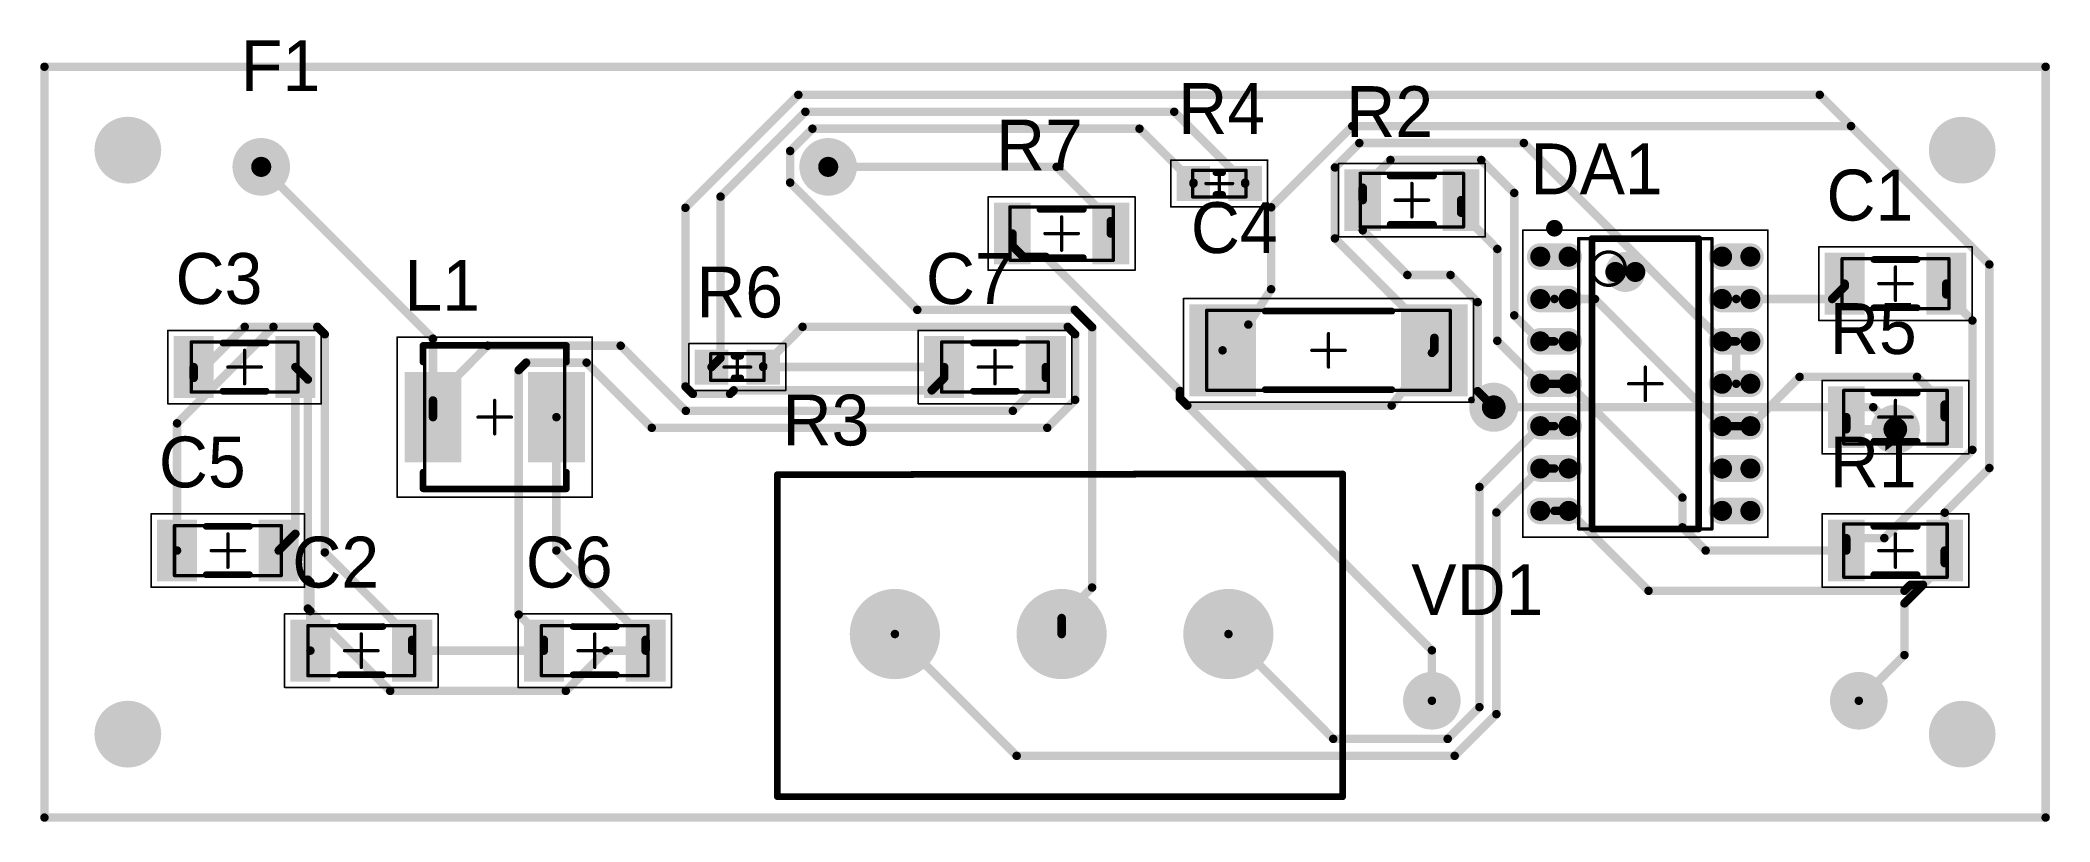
# Model space of a CAD drawing. Header units: millimetres. Extents: x 3.74 to 6.11, y 2.75 to 3.67.
import ezdxf

# ---------------------------------------------------------------- set-up
doc = ezdxf.new("R2010")
doc.units = ezdxf.units.MM
doc.header["$MEASUREMENT"] = 0
for name, color, linetype in [('BottomLayer', 5, 'Continuous'), ('BottomSolder', 6, 'Continuous'), ('Mechanical1', 6, 'Continuous'), ('Mechanical13', 56, 'Continuous'), ('Mechanical15', 56, 'Continuous'), ('MultiLayer', 9, 'Continuous'), ('PadHoleLayer', 156, 'Continuous'), ('TopLayer', 1, 'Continuous'), ('TopOverlay', 2, 'Continuous'), ('TopPaste', 8, 'Continuous'), ('TopSolder', 216, 'Continuous'), ('ViaHoleLayer', 16, 'Continuous')]:
    doc.layers.add(name, color=color, linetype=linetype)

msp = doc.modelspace()

# ---------------------------------------------------------------- texts
at = {"layer": 'TopOverlay'}
for s, p in [('F1', (3.9721, 3.613)), ('R4', (5.0785, 3.5624)), ('R2', (5.2768, 3.5588)), ('R7', (4.8634, 3.5194)), ('DA1', (5.4944, 3.4912)), ('C1', (5.8437, 3.4603)), ('C4', (5.0934, 3.4219)), ('C3', (3.8949, 3.3619)), ('C7', (4.7807, 3.3619)), ('L1', (4.1652, 3.3538)), ('R6', (4.5096, 3.3459)), ('R5', (5.8477, 3.3028)), ('R3', (4.6114, 3.1949)), ('C5', (3.8752, 3.1454)), ('R1', (5.8477, 3.1454)), ('C2', (4.0327, 3.0273)), ('C6', (4.3083, 3.0273)), ('VD1', (5.3536, 2.9948))]:
    msp.add_text(s, height=0.06, dxfattribs=at).set_placement(p)

# ---------------------------------------------------------------- blocks, each defined once
blk = doc.blocks.new('S____1')
at = {"layer": 'BottomLayer', "const_width": 0.03}
for points in [[(-0.267, 0, 1), (-0.237, 0, 1)], [(0.237, 0, 1), (0.267, 0, 1)]]:
    blk.add_lwpolyline(points, format="xyb", close=True, dxfattribs=at)
at = {"layer": 'BottomSolder', "const_width": 0.034}
for points in [[(-0.269, 0, 1), (-0.235, 0, 1)], [(0.235, 0, 1), (0.269, 0, 1)]]:
    blk.add_lwpolyline(points, format="xyb", close=True, dxfattribs=at)
at = {"layer": 'MultiLayer', "const_width": 0.03}
for points in [[(-0.267, 0, 1), (-0.237, 0, 1)], [(0.237, 0, 1), (0.267, 0, 1)]]:
    blk.add_lwpolyline(points, format="xyb", close=True, dxfattribs=at)
at = {"layer": 'PadHoleLayer', "const_width": 0.0197}
for points in [[(-0.2618, 0, 1), (-0.2421, 0, 1)], [(0.2421, 0, 1), (0.2618, 0, 1)]]:
    blk.add_lwpolyline(points, format="xyb", close=True, dxfattribs=at)
at = {"layer": 'TopLayer', "const_width": 0.03}
for points in [[(-0.267, 0, 1), (-0.237, 0, 1)], [(0.237, 0, 1), (0.267, 0, 1)]]:
    blk.add_lwpolyline(points, format="xyb", close=True, dxfattribs=at)
at = {"layer": 'TopSolder', "const_width": 0.034}
for points in [[(-0.269, 0, 1), (-0.235, 0, 1)], [(0.235, 0, 1), (0.269, 0, 1)]]:
    blk.add_lwpolyline(points, format="xyb", close=True, dxfattribs=at)
blk = doc.blocks.new('1206_2')
at = {"layer": 'Mechanical13', "const_width": 0.00394}
for points in [[(-0.061, -0.0315), (-0.061, 0.0315)], [(-0.061, 0.0315), (0.061, 0.0315)], [(0.061, -0.0315), (0.061, 0.0315)], [(-0.061, -0.0315), (0.061, -0.0315)]]:
    blk.add_lwpolyline(points, dxfattribs=at)
at = {"layer": 'Mechanical13', "const_width": 0.00197}
for points in [[(-0.062, 0.0315, 1), (-0.06, 0.0315, 1)], [(-0.062, 0.0315, 1), (-0.06, 0.0315, 1)], [(0.06, 0.0315, 1), (0.062, 0.0315, 1)], [(0.06, 0.0315, 1), (0.062, 0.0315, 1)], [(-0.062, -0.0315, 1), (-0.06, -0.0315, 1)], [(-0.062, -0.0315, 1), (-0.06, -0.0315, 1)], [(0.06, -0.0315, 1), (0.062, -0.0315, 1)], [(0.06, -0.0315, 1), (0.062, -0.0315, 1)]]:
    blk.add_lwpolyline(points, format="xyb", close=True, dxfattribs=at)
at = {"layer": 'Mechanical15'}
for points, const_width in [([(-0.0866, -0.0433), (-0.0866, 0.0433)], 0.00197), ([(-0.0866, 0.0433), (0.0866, 0.0433)], 0.00197), ([(0.0866, -0.0433), (0.0866, 0.0433)], 0.00197), ([(-0.0197, 0), (0.0197, 0)], 0.00394), ([(0, -0.0197), (0, 0.0197)], 0.00394), ([(-0.0866, -0.0433), (0.0866, -0.0433)], 0.00197)]:
    blk.add_lwpolyline(points, dxfattribs=dict(at, const_width=const_width))
for points, const_width in [([(-0.0871, 0.0433, 1), (-0.0861, 0.0433, 1)], 0.000984), ([(-0.0871, 0.0433, 1), (-0.0861, 0.0433, 1)], 0.000984), ([(0.0861, 0.0433, 1), (0.0871, 0.0433, 1)], 0.000984), ([(0.0861, 0.0433, 1), (0.0871, 0.0433, 1)], 0.000984), ([(-0.0207, 0, 1), (-0.0187, 0, 1)], 0.00197), ([(-0.001, 0.0197, 1), (0.001, 0.0197, 1)], 0.00197), ([(0.0187, 0, 1), (0.0207, 0, 1)], 0.00197), ([(-0.001, -0.0197, 1), (0.001, -0.0197, 1)], 0.00197), ([(-0.0871, -0.0433, 1), (-0.0861, -0.0433, 1)], 0.000984), ([(-0.0871, -0.0433, 1), (-0.0861, -0.0433, 1)], 0.000984), ([(0.0861, -0.0433, 1), (0.0871, -0.0433, 1)], 0.000984), ([(0.0861, -0.0433, 1), (0.0871, -0.0433, 1)], 0.000984)]:
    blk.add_lwpolyline(points, format="xyb", close=True, dxfattribs=dict(at, const_width=const_width))
at = {"layer": 'TopLayer'}
for points in [[(-0.0404, -0.0325), (-0.0404, 0.0325), (-0.0758, -0.0325), (-0.0758, 0.0325)], [(0.0758, -0.0325), (0.0758, 0.0325), (0.0404, -0.0325), (0.0404, 0.0325)]]:
    blk.add_solid(points, dxfattribs=at)
at = {"layer": 'TopOverlay', "const_width": 0.00787}
for points in [[(-0.0256, 0.0285), (0.0256, 0.0285)], [(-0.0256, -0.0285), (0.0256, -0.0285)]]:
    blk.add_lwpolyline(points, dxfattribs=at)
at = {"layer": 'TopOverlay', "const_width": 0.00394}
for points in [[(-0.0276, 0.0285, 1), (-0.0236, 0.0285, 1)], [(0.0236, 0.0285, 1), (0.0276, 0.0285, 1)], [(-0.0276, -0.0285, 1), (-0.0236, -0.0285, 1)], [(0.0236, -0.0285, 1), (0.0276, -0.0285, 1)]]:
    blk.add_lwpolyline(points, format="xyb", close=True, dxfattribs=at)
at = {"layer": 'TopPaste'}
for points in [[(-0.0404, -0.0325), (-0.0404, 0.0325), (-0.0758, -0.0325), (-0.0758, 0.0325)], [(0.0758, -0.0325), (0.0758, 0.0325), (0.0404, -0.0325), (0.0404, 0.0325)]]:
    blk.add_solid(points, dxfattribs=at)
at = {"layer": 'TopSolder'}
for points in [[(-0.0364, -0.0365), (-0.0364, 0.0365), (-0.0798, -0.0365), (-0.0798, 0.0365)], [(0.0798, -0.0365), (0.0798, 0.0365), (0.0364, -0.0365), (0.0364, 0.0365)]]:
    blk.add_solid(points, dxfattribs=at)
blk = doc.blocks.new('T____3')
at = {"layer": 'Mechanical13', "const_width": 0.00394}
for points in [[(-0.0315, 0.0157), (0.0315, 0.0157)], [(-0.0315, -0.0157), (-0.0315, 0.0157)], [(0.0315, -0.0157), (0.0315, 0.0157)], [(-0.0315, -0.0157), (0.0315, -0.0157)]]:
    blk.add_lwpolyline(points, dxfattribs=at)
at = {"layer": 'Mechanical13', "const_width": 0.00197}
for points in [[(-0.0325, 0.0157, 1), (-0.0305, 0.0157, 1)], [(-0.0325, 0.0157, 1), (-0.0305, 0.0157, 1)], [(0.0305, 0.0157, 1), (0.0325, 0.0157, 1)], [(0.0305, 0.0157, 1), (0.0325, 0.0157, 1)], [(-0.0325, -0.0157, 1), (-0.0305, -0.0157, 1)], [(-0.0325, -0.0157, 1), (-0.0305, -0.0157, 1)], [(0.0305, -0.0157, 1), (0.0325, -0.0157, 1)], [(0.0305, -0.0157, 1), (0.0325, -0.0157, 1)]]:
    blk.add_lwpolyline(points, format="xyb", close=True, dxfattribs=at)
at = {"layer": 'Mechanical15'}
for points, const_width in [([(-0.0571, 0.0276), (0.0571, 0.0276)], 0.00197), ([(-0.0571, -0.0276), (-0.0571, 0.0276)], 0.00197), ([(0.0571, -0.0276), (0.0571, 0.0276)], 0.00197), ([(-0.0157, 0), (0.0157, 0)], 0.00394), ([(0, -0.0157), (0, 0.0157)], 0.00394), ([(-0.0571, -0.0276), (0.0571, -0.0276)], 0.00197)]:
    blk.add_lwpolyline(points, dxfattribs=dict(at, const_width=const_width))
for points, const_width in [([(-0.0576, 0.0276, 1), (-0.0566, 0.0276, 1)], 0.000984), ([(-0.0576, 0.0276, 1), (-0.0566, 0.0276, 1)], 0.000984), ([(0.0566, 0.0276, 1), (0.0576, 0.0276, 1)], 0.000984), ([(0.0566, 0.0276, 1), (0.0576, 0.0276, 1)], 0.000984), ([(-0.0167, 0, 1), (-0.0148, 0, 1)], 0.00197), ([(-0.001, 0.0157, 1), (0.001, 0.0157, 1)], 0.00197), ([(0.0148, 0, 1), (0.0167, 0, 1)], 0.00197), ([(-0.001, -0.0157, 1), (0.001, -0.0157, 1)], 0.00197), ([(-0.0576, -0.0276, 1), (-0.0566, -0.0276, 1)], 0.000984), ([(-0.0576, -0.0276, 1), (-0.0566, -0.0276, 1)], 0.000984), ([(0.0566, -0.0276, 1), (0.0576, -0.0276, 1)], 0.000984), ([(0.0566, -0.0276, 1), (0.0576, -0.0276, 1)], 0.000984)]:
    blk.add_lwpolyline(points, format="xyb", close=True, dxfattribs=dict(at, const_width=const_width))
at = {"layer": 'TopLayer'}
for points in [[(-0.0148, -0.0167), (-0.0148, 0.0167), (-0.0463, -0.0167), (-0.0463, 0.0167)], [(0.0463, -0.0167), (0.0463, 0.0167), (0.0148, -0.0167), (0.0148, 0.0167)]]:
    blk.add_solid(points, dxfattribs=at)
at = {"layer": 'TopOverlay', "const_width": 0.00787}
for points in [[(-0.0039, 0.0128), (0.0039, 0.0128)], [(-0.0039, -0.0128), (0.0039, -0.0128)]]:
    blk.add_lwpolyline(points, dxfattribs=at)
at = {"layer": 'TopOverlay', "const_width": 0.00394}
for points in [[(-0.0059, 0.0128, 1), (-0.002, 0.0128, 1)], [(0.002, 0.0128, 1), (0.0059, 0.0128, 1)], [(-0.0059, -0.0128, 1), (-0.002, -0.0128, 1)], [(0.002, -0.0128, 1), (0.0059, -0.0128, 1)]]:
    blk.add_lwpolyline(points, format="xyb", close=True, dxfattribs=at)
at = {"layer": 'TopPaste'}
for points in [[(-0.0148, -0.0167), (-0.0148, 0.0167), (-0.0463, -0.0167), (-0.0463, 0.0167)], [(0.0463, -0.0167), (0.0463, 0.0167), (0.0148, -0.0167), (0.0148, 0.0167)]]:
    blk.add_solid(points, dxfattribs=at)
at = {"layer": 'TopSolder'}
for points in [[(-0.0108, -0.0207), (-0.0108, 0.0207), (-0.0503, -0.0207), (-0.0503, 0.0207)], [(0.0503, -0.0207), (0.0503, 0.0207), (0.0108, -0.0207), (0.0108, 0.0207)]]:
    blk.add_solid(points, dxfattribs=at)
blk = doc.blocks.new('1206_4')
at = {"layer": 'Mechanical13', "const_width": 0.00394}
for points in [[(-0.061, -0.0315), (-0.061, 0.0315)], [(-0.061, 0.0315), (0.061, 0.0315)], [(0.061, -0.0315), (0.061, 0.0315)], [(-0.061, -0.0315), (0.061, -0.0315)]]:
    blk.add_lwpolyline(points, dxfattribs=at)
at = {"layer": 'Mechanical13', "const_width": 0.00197}
for points in [[(-0.062, 0.0315, 1), (-0.06, 0.0315, 1)], [(-0.062, 0.0315, 1), (-0.06, 0.0315, 1)], [(0.06, 0.0315, 1), (0.062, 0.0315, 1)], [(0.06, 0.0315, 1), (0.062, 0.0315, 1)], [(-0.062, -0.0315, 1), (-0.06, -0.0315, 1)], [(-0.062, -0.0315, 1), (-0.06, -0.0315, 1)], [(0.06, -0.0315, 1), (0.062, -0.0315, 1)], [(0.06, -0.0315, 1), (0.062, -0.0315, 1)]]:
    blk.add_lwpolyline(points, format="xyb", close=True, dxfattribs=at)
at = {"layer": 'Mechanical15'}
for points, const_width in [([(-0.0866, -0.0433), (-0.0866, 0.0433)], 0.00197), ([(-0.0866, 0.0433), (0.0866, 0.0433)], 0.00197), ([(0.0866, -0.0433), (0.0866, 0.0433)], 0.00197), ([(-0.0197, 0), (0.0197, 0)], 0.00394), ([(0, -0.0197), (0, 0.0197)], 0.00394), ([(-0.0866, -0.0433), (0.0866, -0.0433)], 0.00197)]:
    blk.add_lwpolyline(points, dxfattribs=dict(at, const_width=const_width))
for points, const_width in [([(-0.0871, 0.0433, 1), (-0.0861, 0.0433, 1)], 0.000984), ([(-0.0871, 0.0433, 1), (-0.0861, 0.0433, 1)], 0.000984), ([(0.0861, 0.0433, 1), (0.0871, 0.0433, 1)], 0.000984), ([(0.0861, 0.0433, 1), (0.0871, 0.0433, 1)], 0.000984), ([(-0.0207, 0, 1), (-0.0187, 0, 1)], 0.00197), ([(-0.001, 0.0197, 1), (0.001, 0.0197, 1)], 0.00197), ([(0.0187, 0, 1), (0.0207, 0, 1)], 0.00197), ([(-0.001, -0.0197, 1), (0.001, -0.0197, 1)], 0.00197), ([(-0.0871, -0.0433, 1), (-0.0861, -0.0433, 1)], 0.000984), ([(-0.0871, -0.0433, 1), (-0.0861, -0.0433, 1)], 0.000984), ([(0.0861, -0.0433, 1), (0.0871, -0.0433, 1)], 0.000984), ([(0.0861, -0.0433, 1), (0.0871, -0.0433, 1)], 0.000984)]:
    blk.add_lwpolyline(points, format="xyb", close=True, dxfattribs=dict(at, const_width=const_width))
at = {"layer": 'TopLayer'}
for points in [[(-0.0404, -0.0325), (-0.0404, 0.0325), (-0.0758, -0.0325), (-0.0758, 0.0325)], [(0.0758, -0.0325), (0.0758, 0.0325), (0.0404, -0.0325), (0.0404, 0.0325)]]:
    blk.add_solid(points, dxfattribs=at)
at = {"layer": 'TopOverlay', "const_width": 0.00787}
for points in [[(-0.0256, 0.0285), (0.0256, 0.0285)], [(-0.0256, -0.0285), (0.0256, -0.0285)]]:
    blk.add_lwpolyline(points, dxfattribs=at)
at = {"layer": 'TopOverlay', "const_width": 0.00394}
for points in [[(-0.0276, 0.0285, 1), (-0.0236, 0.0285, 1)], [(0.0236, 0.0285, 1), (0.0276, 0.0285, 1)], [(-0.0276, -0.0285, 1), (-0.0236, -0.0285, 1)], [(0.0236, -0.0285, 1), (0.0276, -0.0285, 1)]]:
    blk.add_lwpolyline(points, format="xyb", close=True, dxfattribs=at)
at = {"layer": 'TopPaste'}
for points in [[(-0.0404, -0.0325), (-0.0404, 0.0325), (-0.0758, -0.0325), (-0.0758, 0.0325)], [(0.0758, -0.0325), (0.0758, 0.0325), (0.0404, -0.0325), (0.0404, 0.0325)]]:
    blk.add_solid(points, dxfattribs=at)
at = {"layer": 'TopSolder'}
for points in [[(-0.0364, -0.0365), (-0.0364, 0.0365), (-0.0798, -0.0365), (-0.0798, 0.0365)], [(0.0798, -0.0365), (0.0798, 0.0365), (0.0364, -0.0365), (0.0364, 0.0365)]]:
    blk.add_solid(points, dxfattribs=at)
blk = doc.blocks.new('T____5')
at = {"layer": 'Mechanical13', "const_width": 0.00394}
for points in [[(-0.0315, 0.0157), (0.0315, 0.0157)], [(-0.0315, -0.0157), (-0.0315, 0.0157)], [(0.0315, -0.0157), (0.0315, 0.0157)], [(-0.0315, -0.0157), (0.0315, -0.0157)]]:
    blk.add_lwpolyline(points, dxfattribs=at)
at = {"layer": 'Mechanical13', "const_width": 0.00197}
for points in [[(-0.0325, 0.0157, 1), (-0.0305, 0.0157, 1)], [(-0.0325, 0.0157, 1), (-0.0305, 0.0157, 1)], [(0.0305, 0.0157, 1), (0.0325, 0.0157, 1)], [(0.0305, 0.0157, 1), (0.0325, 0.0157, 1)], [(-0.0325, -0.0157, 1), (-0.0305, -0.0157, 1)], [(-0.0325, -0.0157, 1), (-0.0305, -0.0157, 1)], [(0.0305, -0.0157, 1), (0.0325, -0.0157, 1)], [(0.0305, -0.0157, 1), (0.0325, -0.0157, 1)]]:
    blk.add_lwpolyline(points, format="xyb", close=True, dxfattribs=at)
at = {"layer": 'Mechanical15'}
for points, const_width in [([(-0.0571, 0.0276), (0.0571, 0.0276)], 0.00197), ([(-0.0571, -0.0276), (-0.0571, 0.0276)], 0.00197), ([(0.0571, -0.0276), (0.0571, 0.0276)], 0.00197), ([(-0.0157, 0), (0.0157, 0)], 0.00394), ([(0, -0.0157), (0, 0.0157)], 0.00394), ([(-0.0571, -0.0276), (0.0571, -0.0276)], 0.00197)]:
    blk.add_lwpolyline(points, dxfattribs=dict(at, const_width=const_width))
for points, const_width in [([(-0.0576, 0.0276, 1), (-0.0566, 0.0276, 1)], 0.000984), ([(-0.0576, 0.0276, 1), (-0.0566, 0.0276, 1)], 0.000984), ([(0.0566, 0.0276, 1), (0.0576, 0.0276, 1)], 0.000984), ([(0.0566, 0.0276, 1), (0.0576, 0.0276, 1)], 0.000984), ([(-0.0167, 0, 1), (-0.0148, 0, 1)], 0.00197), ([(-0.001, 0.0157, 1), (0.001, 0.0157, 1)], 0.00197), ([(0.0148, 0, 1), (0.0167, 0, 1)], 0.00197), ([(-0.001, -0.0157, 1), (0.001, -0.0157, 1)], 0.00197), ([(-0.0576, -0.0276, 1), (-0.0566, -0.0276, 1)], 0.000984), ([(-0.0576, -0.0276, 1), (-0.0566, -0.0276, 1)], 0.000984), ([(0.0566, -0.0276, 1), (0.0576, -0.0276, 1)], 0.000984), ([(0.0566, -0.0276, 1), (0.0576, -0.0276, 1)], 0.000984)]:
    blk.add_lwpolyline(points, format="xyb", close=True, dxfattribs=dict(at, const_width=const_width))
at = {"layer": 'TopLayer'}
for points in [[(-0.0148, -0.0167), (-0.0148, 0.0167), (-0.0463, -0.0167), (-0.0463, 0.0167)], [(0.0463, -0.0167), (0.0463, 0.0167), (0.0148, -0.0167), (0.0148, 0.0167)]]:
    blk.add_solid(points, dxfattribs=at)
at = {"layer": 'TopOverlay', "const_width": 0.00787}
for points in [[(-0.0039, 0.0128), (0.0039, 0.0128)], [(-0.0039, -0.0128), (0.0039, -0.0128)]]:
    blk.add_lwpolyline(points, dxfattribs=at)
at = {"layer": 'TopOverlay', "const_width": 0.00394}
for points in [[(-0.0059, 0.0128, 1), (-0.002, 0.0128, 1)], [(0.002, 0.0128, 1), (0.0059, 0.0128, 1)], [(-0.0059, -0.0128, 1), (-0.002, -0.0128, 1)], [(0.002, -0.0128, 1), (0.0059, -0.0128, 1)]]:
    blk.add_lwpolyline(points, format="xyb", close=True, dxfattribs=at)
at = {"layer": 'TopPaste'}
for points in [[(-0.0148, -0.0167), (-0.0148, 0.0167), (-0.0463, -0.0167), (-0.0463, 0.0167)], [(0.0463, -0.0167), (0.0463, 0.0167), (0.0148, -0.0167), (0.0148, 0.0167)]]:
    blk.add_solid(points, dxfattribs=at)
at = {"layer": 'TopSolder'}
for points in [[(-0.0108, -0.0207), (-0.0108, 0.0207), (-0.0503, -0.0207), (-0.0503, 0.0207)], [(0.0503, -0.0207), (0.0503, 0.0207), (0.0108, -0.0207), (0.0108, 0.0207)]]:
    blk.add_solid(points, dxfattribs=at)
blk = doc.blocks.new('16K1_6')
at = {"layer": 'BottomLayer', "const_width": 0.0492}
for points in [[(-0.2215, 0, 1), (-0.1722, 0, 1)], [(-0.0246, 0, 1), (0.0246, 0, 1)], [(0.1722, 0, 1), (0.2215, 0, 1)]]:
    blk.add_lwpolyline(points, format="xyb", close=True, dxfattribs=at)
at = {"layer": 'BottomSolder', "const_width": 0.0532}
for points in [[(-0.2235, 0, 1), (-0.1702, 0, 1)], [(-0.0266, 0, 1), (0.0266, 0, 1)], [(0.1702, 0, 1), (0.2235, 0, 1)]]:
    blk.add_lwpolyline(points, format="xyb", close=True, dxfattribs=at)
at = {"layer": 'MultiLayer', "const_width": 0.0492}
for points in [[(-0.2215, 0, 1), (-0.1722, 0, 1)], [(-0.0246, 0, 1), (0.0246, 0, 1)], [(0.1722, 0, 1), (0.2215, 0, 1)]]:
    blk.add_lwpolyline(points, format="xyb", close=True, dxfattribs=at)
at = {"layer": 'PadHoleLayer', "const_width": 0.0236}
for points in [[(-0.2087, 0, 1), (-0.185, 0, 1)], [(-0.0118, 0, 1), (0.0118, 0, 1)], [(0.185, 0, 1), (0.2087, 0, 1)]]:
    blk.add_lwpolyline(points, format="xyb", close=True, dxfattribs=at)
at = {"layer": 'TopLayer', "const_width": 0.0492}
for points in [[(-0.2215, 0, 1), (-0.1722, 0, 1)], [(-0.0246, 0, 1), (0.0246, 0, 1)], [(0.1722, 0, 1), (0.2215, 0, 1)]]:
    blk.add_lwpolyline(points, format="xyb", close=True, dxfattribs=at)
at = {"layer": 'TopOverlay', "const_width": 0.00787}
for points in [[(-0.3356, 0.188), (0.3317, 0.189)], [(-0.3356, -0.1919), (-0.3356, 0.188)], [(0.3317, -0.1919), (0.3317, 0.189)], [(-0.3356, -0.1919), (0.3317, -0.1919)]]:
    blk.add_lwpolyline(points, dxfattribs=at)
at = {"layer": 'TopOverlay', "const_width": 0.00394}
for points in [[(-0.3376, 0.188, 1), (-0.3337, 0.188, 1)], [(-0.3376, 0.188, 1), (-0.3337, 0.188, 1)], [(0.3297, 0.189, 1), (0.3337, 0.189, 1)], [(0.3297, 0.189, 1), (0.3337, 0.189, 1)], [(-0.3376, -0.1919, 1), (-0.3337, -0.1919, 1)], [(-0.3376, -0.1919, 1), (-0.3337, -0.1919, 1)], [(0.3297, -0.1919, 1), (0.3337, -0.1919, 1)], [(0.3297, -0.1919, 1), (0.3337, -0.1919, 1)]]:
    blk.add_lwpolyline(points, format="xyb", close=True, dxfattribs=at)
at = {"layer": 'TopSolder', "const_width": 0.0532}
for points in [[(-0.2235, 0, 1), (-0.1702, 0, 1)], [(-0.0266, 0, 1), (0.0266, 0, 1)], [(0.1702, 0, 1), (0.2235, 0, 1)]]:
    blk.add_lwpolyline(points, format="xyb", close=True, dxfattribs=at)
blk = doc.blocks.new('1206_7')
at = {"layer": 'Mechanical13', "const_width": 0.00394}
for points in [[(-0.061, -0.0315), (-0.061, 0.0315)], [(-0.061, 0.0315), (0.061, 0.0315)], [(0.061, -0.0315), (0.061, 0.0315)], [(-0.061, -0.0315), (0.061, -0.0315)]]:
    blk.add_lwpolyline(points, dxfattribs=at)
at = {"layer": 'Mechanical13', "const_width": 0.00197}
for points in [[(-0.062, 0.0315, 1), (-0.06, 0.0315, 1)], [(-0.062, 0.0315, 1), (-0.06, 0.0315, 1)], [(0.06, 0.0315, 1), (0.062, 0.0315, 1)], [(0.06, 0.0315, 1), (0.062, 0.0315, 1)], [(-0.062, -0.0315, 1), (-0.06, -0.0315, 1)], [(-0.062, -0.0315, 1), (-0.06, -0.0315, 1)], [(0.06, -0.0315, 1), (0.062, -0.0315, 1)], [(0.06, -0.0315, 1), (0.062, -0.0315, 1)]]:
    blk.add_lwpolyline(points, format="xyb", close=True, dxfattribs=at)
at = {"layer": 'Mechanical15'}
for points, const_width in [([(-0.0866, -0.0433), (-0.0866, 0.0433)], 0.00197), ([(-0.0866, 0.0433), (0.0866, 0.0433)], 0.00197), ([(0.0866, -0.0433), (0.0866, 0.0433)], 0.00197), ([(-0.0197, 0), (0.0197, 0)], 0.00394), ([(0, -0.0197), (0, 0.0197)], 0.00394), ([(-0.0866, -0.0433), (0.0866, -0.0433)], 0.00197)]:
    blk.add_lwpolyline(points, dxfattribs=dict(at, const_width=const_width))
for points, const_width in [([(-0.0871, 0.0433, 1), (-0.0861, 0.0433, 1)], 0.000984), ([(-0.0871, 0.0433, 1), (-0.0861, 0.0433, 1)], 0.000984), ([(0.0861, 0.0433, 1), (0.0871, 0.0433, 1)], 0.000984), ([(0.0861, 0.0433, 1), (0.0871, 0.0433, 1)], 0.000984), ([(-0.0207, 0, 1), (-0.0187, 0, 1)], 0.00197), ([(-0.001, 0.0197, 1), (0.001, 0.0197, 1)], 0.00197), ([(0.0187, 0, 1), (0.0207, 0, 1)], 0.00197), ([(-0.001, -0.0197, 1), (0.001, -0.0197, 1)], 0.00197), ([(-0.0871, -0.0433, 1), (-0.0861, -0.0433, 1)], 0.000984), ([(-0.0871, -0.0433, 1), (-0.0861, -0.0433, 1)], 0.000984), ([(0.0861, -0.0433, 1), (0.0871, -0.0433, 1)], 0.000984), ([(0.0861, -0.0433, 1), (0.0871, -0.0433, 1)], 0.000984)]:
    blk.add_lwpolyline(points, format="xyb", close=True, dxfattribs=dict(at, const_width=const_width))
at = {"layer": 'TopLayer'}
for points in [[(-0.0404, -0.0325), (-0.0404, 0.0325), (-0.0758, -0.0325), (-0.0758, 0.0325)], [(0.0758, -0.0325), (0.0758, 0.0325), (0.0404, -0.0325), (0.0404, 0.0325)]]:
    blk.add_solid(points, dxfattribs=at)
at = {"layer": 'TopOverlay', "const_width": 0.00787}
for points in [[(-0.0256, 0.0285), (0.0256, 0.0285)], [(-0.0256, -0.0285), (0.0256, -0.0285)]]:
    blk.add_lwpolyline(points, dxfattribs=at)
at = {"layer": 'TopOverlay', "const_width": 0.00394}
for points in [[(-0.0276, 0.0285, 1), (-0.0236, 0.0285, 1)], [(0.0236, 0.0285, 1), (0.0276, 0.0285, 1)], [(-0.0276, -0.0285, 1), (-0.0236, -0.0285, 1)], [(0.0236, -0.0285, 1), (0.0276, -0.0285, 1)]]:
    blk.add_lwpolyline(points, format="xyb", close=True, dxfattribs=at)
at = {"layer": 'TopPaste'}
for points in [[(-0.0404, -0.0325), (-0.0404, 0.0325), (-0.0758, -0.0325), (-0.0758, 0.0325)], [(0.0758, -0.0325), (0.0758, 0.0325), (0.0404, -0.0325), (0.0404, 0.0325)]]:
    blk.add_solid(points, dxfattribs=at)
at = {"layer": 'TopSolder'}
for points in [[(-0.0364, -0.0365), (-0.0364, 0.0365), (-0.0798, -0.0365), (-0.0798, 0.0365)], [(0.0798, -0.0365), (0.0798, 0.0365), (0.0364, -0.0365), (0.0364, 0.0365)]]:
    blk.add_solid(points, dxfattribs=at)
blk = doc.blocks.new('1206_8')
at = {"layer": 'Mechanical13', "const_width": 0.00394}
for points in [[(-0.061, -0.0315), (-0.061, 0.0315)], [(-0.061, 0.0315), (0.061, 0.0315)], [(0.061, -0.0315), (0.061, 0.0315)], [(-0.061, -0.0315), (0.061, -0.0315)]]:
    blk.add_lwpolyline(points, dxfattribs=at)
at = {"layer": 'Mechanical13', "const_width": 0.00197}
for points in [[(-0.062, 0.0315, 1), (-0.06, 0.0315, 1)], [(-0.062, 0.0315, 1), (-0.06, 0.0315, 1)], [(0.06, 0.0315, 1), (0.062, 0.0315, 1)], [(0.06, 0.0315, 1), (0.062, 0.0315, 1)], [(-0.062, -0.0315, 1), (-0.06, -0.0315, 1)], [(-0.062, -0.0315, 1), (-0.06, -0.0315, 1)], [(0.06, -0.0315, 1), (0.062, -0.0315, 1)], [(0.06, -0.0315, 1), (0.062, -0.0315, 1)]]:
    blk.add_lwpolyline(points, format="xyb", close=True, dxfattribs=at)
at = {"layer": 'Mechanical15'}
for points, const_width in [([(-0.0866, -0.0433), (-0.0866, 0.0433)], 0.00197), ([(-0.0866, 0.0433), (0.0866, 0.0433)], 0.00197), ([(0.0866, -0.0433), (0.0866, 0.0433)], 0.00197), ([(-0.0197, 0), (0.0197, 0)], 0.00394), ([(0, -0.0197), (0, 0.0197)], 0.00394), ([(-0.0866, -0.0433), (0.0866, -0.0433)], 0.00197)]:
    blk.add_lwpolyline(points, dxfattribs=dict(at, const_width=const_width))
for points, const_width in [([(-0.0871, 0.0433, 1), (-0.0861, 0.0433, 1)], 0.000984), ([(-0.0871, 0.0433, 1), (-0.0861, 0.0433, 1)], 0.000984), ([(0.0861, 0.0433, 1), (0.0871, 0.0433, 1)], 0.000984), ([(0.0861, 0.0433, 1), (0.0871, 0.0433, 1)], 0.000984), ([(-0.0207, 0, 1), (-0.0187, 0, 1)], 0.00197), ([(-0.001, 0.0197, 1), (0.001, 0.0197, 1)], 0.00197), ([(0.0187, 0, 1), (0.0207, 0, 1)], 0.00197), ([(-0.001, -0.0197, 1), (0.001, -0.0197, 1)], 0.00197), ([(-0.0871, -0.0433, 1), (-0.0861, -0.0433, 1)], 0.000984), ([(-0.0871, -0.0433, 1), (-0.0861, -0.0433, 1)], 0.000984), ([(0.0861, -0.0433, 1), (0.0871, -0.0433, 1)], 0.000984), ([(0.0861, -0.0433, 1), (0.0871, -0.0433, 1)], 0.000984)]:
    blk.add_lwpolyline(points, format="xyb", close=True, dxfattribs=dict(at, const_width=const_width))
at = {"layer": 'TopLayer'}
for points in [[(-0.0404, -0.0325), (-0.0404, 0.0325), (-0.0758, -0.0325), (-0.0758, 0.0325)], [(0.0758, -0.0325), (0.0758, 0.0325), (0.0404, -0.0325), (0.0404, 0.0325)]]:
    blk.add_solid(points, dxfattribs=at)
at = {"layer": 'TopOverlay', "const_width": 0.00787}
for points in [[(-0.0256, 0.0285), (0.0256, 0.0285)], [(-0.0256, -0.0285), (0.0256, -0.0285)]]:
    blk.add_lwpolyline(points, dxfattribs=at)
at = {"layer": 'TopOverlay', "const_width": 0.00394}
for points in [[(-0.0276, 0.0285, 1), (-0.0236, 0.0285, 1)], [(0.0236, 0.0285, 1), (0.0276, 0.0285, 1)], [(-0.0276, -0.0285, 1), (-0.0236, -0.0285, 1)], [(0.0236, -0.0285, 1), (0.0276, -0.0285, 1)]]:
    blk.add_lwpolyline(points, format="xyb", close=True, dxfattribs=at)
at = {"layer": 'TopPaste'}
for points in [[(-0.0404, -0.0325), (-0.0404, 0.0325), (-0.0758, -0.0325), (-0.0758, 0.0325)], [(0.0758, -0.0325), (0.0758, 0.0325), (0.0404, -0.0325), (0.0404, 0.0325)]]:
    blk.add_solid(points, dxfattribs=at)
at = {"layer": 'TopSolder'}
for points in [[(-0.0364, -0.0365), (-0.0364, 0.0365), (-0.0798, -0.0365), (-0.0798, 0.0365)], [(0.0798, -0.0365), (0.0798, 0.0365), (0.0364, -0.0365), (0.0364, 0.0365)]]:
    blk.add_solid(points, dxfattribs=at)
blk = doc.blocks.new('I___9')
at = {"layer": 'Mechanical13', "const_width": 0.00394}
for points in [[(-0.0827, 0.0827), (0.0827, 0.0827)], [(-0.0827, -0.0827), (-0.0827, 0.0827)], [(0.0827, -0.0827), (0.0827, 0.0827)], [(-0.0827, -0.0827), (0.0827, -0.0827)]]:
    blk.add_lwpolyline(points, dxfattribs=at)
at = {"layer": 'Mechanical13', "const_width": 0.00197}
for points in [[(-0.0837, 0.0827, 1), (-0.0817, 0.0827, 1)], [(-0.0837, 0.0827, 1), (-0.0817, 0.0827, 1)], [(0.0817, 0.0827, 1), (0.0837, 0.0827, 1)], [(0.0817, 0.0827, 1), (0.0837, 0.0827, 1)], [(-0.0837, -0.0827, 1), (-0.0817, -0.0827, 1)], [(-0.0837, -0.0827, 1), (-0.0817, -0.0827, 1)], [(0.0817, -0.0827, 1), (0.0837, -0.0827, 1)], [(0.0817, -0.0827, 1), (0.0837, -0.0827, 1)]]:
    blk.add_lwpolyline(points, format="xyb", close=True, dxfattribs=at)
at = {"layer": 'Mechanical15'}
for points, const_width in [([(-0.1152, 0.0945), (0.1152, 0.0945)], 0.00197), ([(-0.1152, -0.0945), (-0.1152, 0.0945)], 0.00197), ([(0.1152, -0.0945), (0.1152, 0.0945)], 0.00197), ([(-0.0197, 0), (0.0197, 0)], 0.00394), ([(0, -0.0197), (0, 0.0197)], 0.00394), ([(-0.1152, -0.0945), (0.1152, -0.0945)], 0.00197)]:
    blk.add_lwpolyline(points, dxfattribs=dict(at, const_width=const_width))
for points, const_width in [([(-0.1156, 0.0945, 1), (-0.1147, 0.0945, 1)], 0.000984), ([(-0.1156, 0.0945, 1), (-0.1147, 0.0945, 1)], 0.000984), ([(0.1147, 0.0945, 1), (0.1157, 0.0945, 1)], 0.000984), ([(0.1147, 0.0945, 1), (0.1157, 0.0945, 1)], 0.000984), ([(-0.0207, 0, 1), (-0.0187, 0, 1)], 0.00197), ([(-0.001, 0.0197, 1), (0.001, 0.0197, 1)], 0.00197), ([(0.0187, 0, 1), (0.0207, 0, 1)], 0.00197), ([(-0.001, -0.0197, 1), (0.001, -0.0197, 1)], 0.00197), ([(-0.1156, -0.0945, 1), (-0.1147, -0.0945, 1)], 0.000984), ([(-0.1156, -0.0945, 1), (-0.1147, -0.0945, 1)], 0.000984), ([(0.1147, -0.0945, 1), (0.1157, -0.0945, 1)], 0.000984), ([(0.1147, -0.0945, 1), (0.1157, -0.0945, 1)], 0.000984)]:
    blk.add_lwpolyline(points, format="xyb", close=True, dxfattribs=dict(at, const_width=const_width))
at = {"layer": 'TopLayer'}
for points in [[(-0.0433, -0.0492), (-0.0433, 0.0492), (-0.1024, -0.0492), (-0.1024, 0.0492)], [(0.1024, -0.0492), (0.1024, 0.0492), (0.0433, -0.0492), (0.0433, 0.0492)]]:
    blk.add_solid(points, dxfattribs=at)
at = {"layer": 'TopOverlay', "const_width": 0.00787}
for points in [[(-0.0846, 0.065), (-0.0846, 0.0846)], [(-0.0846, 0.0846), (0.0846, 0.0846)], [(0.0846, 0.065), (0.0846, 0.0846)], [(-0.0846, -0.0846), (-0.0846, -0.065)], [(0.0846, -0.0846), (0.0846, -0.065)], [(-0.0846, -0.0846), (0.0846, -0.0846)]]:
    blk.add_lwpolyline(points, dxfattribs=at)
at = {"layer": 'TopOverlay', "const_width": 0.00394}
for points in [[(-0.0866, 0.0846, 1), (-0.0827, 0.0846, 1)], [(-0.0866, 0.0846, 1), (-0.0827, 0.0846, 1)], [(0.0827, 0.0846, 1), (0.0866, 0.0846, 1)], [(0.0827, 0.0846, 1), (0.0866, 0.0846, 1)], [(-0.0866, 0.065, 1), (-0.0827, 0.065, 1)], [(0.0827, 0.065, 1), (0.0866, 0.065, 1)], [(-0.0866, -0.065, 1), (-0.0827, -0.065, 1)], [(0.0827, -0.065, 1), (0.0866, -0.065, 1)], [(-0.0866, -0.0846, 1), (-0.0827, -0.0846, 1)], [(-0.0866, -0.0846, 1), (-0.0827, -0.0846, 1)], [(0.0827, -0.0846, 1), (0.0866, -0.0846, 1)], [(0.0827, -0.0846, 1), (0.0866, -0.0846, 1)]]:
    blk.add_lwpolyline(points, format="xyb", close=True, dxfattribs=at)
at = {"layer": 'TopPaste'}
for points in [[(-0.0433, -0.0492), (-0.0433, 0.0492), (-0.1024, -0.0492), (-0.1024, 0.0492)], [(0.1024, -0.0492), (0.1024, 0.0492), (0.0433, -0.0492), (0.0433, 0.0492)]]:
    blk.add_solid(points, dxfattribs=at)
at = {"layer": 'TopSolder'}
for points in [[(-0.0393, -0.0532), (-0.0393, 0.0532), (-0.1064, -0.0532), (-0.1064, 0.0532)], [(0.1064, -0.0532), (0.1064, 0.0532), (0.0393, -0.0532), (0.0393, 0.0532)]]:
    blk.add_solid(points, dxfattribs=at)
blk = doc.blocks.new('F1_10')
at = {"layer": 'BottomLayer', "const_width": 0.03}
for points in [[(-0.3496, 0, 1), (-0.3196, 0, 1)], [(0.3196, 0, 1), (0.3496, 0, 1)]]:
    blk.add_lwpolyline(points, format="xyb", close=True, dxfattribs=at)
at = {"layer": 'BottomSolder', "const_width": 0.034}
for points in [[(-0.3516, 0, 1), (-0.3176, 0, 1)], [(0.3176, 0, 1), (0.3516, 0, 1)]]:
    blk.add_lwpolyline(points, format="xyb", close=True, dxfattribs=at)
at = {"layer": 'MultiLayer', "const_width": 0.03}
for points in [[(-0.3496, 0, 1), (-0.3196, 0, 1)], [(0.3196, 0, 1), (0.3496, 0, 1)]]:
    blk.add_lwpolyline(points, format="xyb", close=True, dxfattribs=at)
at = {"layer": 'PadHoleLayer', "const_width": 0.0118}
for points in [[(-0.3406, 0, 1), (-0.3287, 0, 1)], [(0.3287, 0, 1), (0.3406, 0, 1)]]:
    blk.add_lwpolyline(points, format="xyb", close=True, dxfattribs=at)
at = {"layer": 'TopLayer', "const_width": 0.03}
for points in [[(-0.3496, 0, 1), (-0.3196, 0, 1)], [(0.3196, 0, 1), (0.3496, 0, 1)]]:
    blk.add_lwpolyline(points, format="xyb", close=True, dxfattribs=at)
at = {"layer": 'TopSolder', "const_width": 0.034}
for points in [[(-0.3516, 0, 1), (-0.3176, 0, 1)], [(0.3176, 0, 1), (0.3516, 0, 1)]]:
    blk.add_lwpolyline(points, format="xyb", close=True, dxfattribs=at)
blk = doc.blocks.new('SOIC_14_11')
at = {"layer": 'Mechanical13', "const_width": 0.00394}
for points in [[(-0.0787, -0.1713), (-0.0787, 0.1713)], [(-0.0787, 0.1713), (0.0787, 0.1713)], [(0.0787, -0.1713), (0.0787, 0.1713)], [(-0.0787, -0.1713), (0.0787, -0.1713)]]:
    blk.add_lwpolyline(points, dxfattribs=at)
at = {"layer": 'Mechanical13'}
for points, const_width in [([(-0.0797, 0.1713, 1), (-0.0778, 0.1713, 1)], 0.00197), ([(-0.0797, 0.1713, 1), (-0.0778, 0.1713, 1)], 0.00197), ([(0.0778, 0.1713, 1), (0.0797, 0.1713, 1)], 0.00197), ([(0.0778, 0.1713, 1), (0.0797, 0.1713, 1)], 0.00197), ([(-0.0236, 0.1358, 1), (-0.063, 0.1358, 1)], 0.00394), ([(-0.064, 0.1358, 1), (-0.062, 0.1358, 1)], 0.00197), ([(-0.0246, 0.1358, 1), (-0.0226, 0.1358, 1)], 0.00197), ([(-0.0797, -0.1713, 1), (-0.0778, -0.1713, 1)], 0.00197), ([(-0.0797, -0.1713, 1), (-0.0778, -0.1713, 1)], 0.00197), ([(0.0778, -0.1713, 1), (0.0797, -0.1713, 1)], 0.00197), ([(0.0778, -0.1713, 1), (0.0797, -0.1713, 1)], 0.00197)]:
    blk.add_lwpolyline(points, format="xyb", close=True, dxfattribs=dict(at, const_width=const_width))
at = {"layer": 'Mechanical15'}
for points, const_width in [([(-0.1447, -0.1811), (-0.1447, 0.1811)], 0.00197), ([(-0.1447, 0.1811), (0.1447, 0.1811)], 0.00197), ([(0.1447, -0.1811), (0.1447, 0.1811)], 0.00197), ([(-0.0197, 0), (0.0197, 0)], 0.00394), ([(0, -0.0197), (0, 0.0197)], 0.00394), ([(-0.1447, -0.1811), (0.1447, -0.1811)], 0.00197)]:
    blk.add_lwpolyline(points, dxfattribs=dict(at, const_width=const_width))
for points, const_width in [([(-0.1452, 0.1811, 1), (-0.1442, 0.1811, 1)], 0.000984), ([(-0.1452, 0.1811, 1), (-0.1442, 0.1811, 1)], 0.000984), ([(0.1442, 0.1811, 1), (0.1452, 0.1811, 1)], 0.000984), ([(0.1442, 0.1811, 1), (0.1452, 0.1811, 1)], 0.000984), ([(-0.0207, 0, 1), (-0.0187, 0, 1)], 0.00197), ([(-0.001, 0.0197, 1), (0.001, 0.0197, 1)], 0.00197), ([(0.0187, 0, 1), (0.0207, 0, 1)], 0.00197), ([(-0.001, -0.0197, 1), (0.001, -0.0197, 1)], 0.00197), ([(-0.1452, -0.1811, 1), (-0.1442, -0.1811, 1)], 0.000984), ([(-0.1452, -0.1811, 1), (-0.1442, -0.1811, 1)], 0.000984), ([(0.1442, -0.1811, 1), (0.1452, -0.1811, 1)], 0.000984), ([(0.1442, -0.1811, 1), (0.1452, -0.1811, 1)], 0.000984)]:
    blk.add_lwpolyline(points, format="xyb", close=True, dxfattribs=dict(at, const_width=const_width))
at = {"layer": 'TopLayer', "const_width": 0.0236}
for points in [[(-0.124, 0.15), (-0.0906, 0.15)], [(0.0906, 0.15), (0.124, 0.15)], [(-0.124, 0.1), (-0.0906, 0.1)], [(0.0906, 0.1), (0.124, 0.1)], [(-0.124, 0.05), (-0.0906, 0.05)], [(0.0906, 0.05), (0.124, 0.05)], [(-0.124, 0), (-0.0906, 0)], [(0.0906, 0), (0.124, 0)], [(-0.124, -0.05), (-0.0906, -0.05)], [(0.0906, -0.05), (0.124, -0.05)], [(-0.124, -0.1), (-0.0906, -0.1)], [(0.0906, -0.1), (0.124, -0.1)], [(-0.124, -0.15), (-0.0906, -0.15)], [(0.0906, -0.15), (0.124, -0.15)]]:
    blk.add_lwpolyline(points, dxfattribs=at)
at = {"layer": 'TopLayer', "const_width": 0.0118}
for points in [[(-0.1299, 0.15, 1), (-0.1181, 0.15, 1)], [(-0.0965, 0.15, 1), (-0.0846, 0.15, 1)], [(0.0846, 0.15, 1), (0.0965, 0.15, 1)], [(0.1181, 0.15, 1), (0.1299, 0.15, 1)], [(-0.1299, 0.1, 1), (-0.1181, 0.1, 1)], [(-0.0965, 0.1, 1), (-0.0846, 0.1, 1)], [(0.0846, 0.1, 1), (0.0965, 0.1, 1)], [(0.1181, 0.1, 1), (0.1299, 0.1, 1)], [(-0.1299, 0.05, 1), (-0.1181, 0.05, 1)], [(-0.0965, 0.05, 1), (-0.0846, 0.05, 1)], [(0.0846, 0.05, 1), (0.0965, 0.05, 1)], [(0.1181, 0.05, 1), (0.1299, 0.05, 1)], [(-0.1299, 0, 1), (-0.1181, 0, 1)], [(-0.0965, 0, 1), (-0.0846, 0, 1)], [(0.0846, 0, 1), (0.0965, 0, 1)], [(0.1181, 0, 1), (0.1299, 0, 1)], [(-0.1299, -0.05, 1), (-0.1181, -0.05, 1)], [(-0.0965, -0.05, 1), (-0.0846, -0.05, 1)], [(0.0846, -0.05, 1), (0.0965, -0.05, 1)], [(0.1181, -0.05, 1), (0.1299, -0.05, 1)], [(-0.1299, -0.1, 1), (-0.1181, -0.1, 1)], [(-0.0965, -0.1, 1), (-0.0846, -0.1, 1)], [(0.0846, -0.1, 1), (0.0965, -0.1, 1)], [(0.1181, -0.1, 1), (0.1299, -0.1, 1)], [(-0.1299, -0.15, 1), (-0.1181, -0.15, 1)], [(-0.0965, -0.15, 1), (-0.0846, -0.15, 1)], [(0.0846, -0.15, 1), (0.0965, -0.15, 1)], [(0.1181, -0.15, 1), (0.1299, -0.15, 1)]]:
    blk.add_lwpolyline(points, format="xyb", close=True, dxfattribs=at)
at = {"layer": 'TopOverlay'}
for points, const_width in [([(-0.1024, 0.1835, 1), (-0.1122, 0.1835, 1)], 0.00984), ([(-0.1147, 0.1835, 1), (-0.1097, 0.1835, 1)], 0.00492), ([(-0.1048, 0.1835, 1), (-0.0999, 0.1835, 1)], 0.00492), ([(-0.065, 0.1713, 1), (-0.061, 0.1713, 1)], 0.00394), ([(-0.065, 0.1713, 1), (-0.061, 0.1713, 1)], 0.00394), ([(0.061, 0.1713, 1), (0.065, 0.1713, 1)], 0.00394), ([(0.061, 0.1713, 1), (0.065, 0.1713, 1)], 0.00394), ([(-0.0118, 0.1319, 1), (-0.0354, 0.1319, 1)], 0.0236), ([(-0.0413, 0.1319, 1), (-0.0295, 0.1319, 1)], 0.0118), ([(-0.0177, 0.1319, 1), (-0.0059, 0.1319, 1)], 0.0118), ([(-0.065, -0.1713, 1), (-0.061, -0.1713, 1)], 0.00394), ([(-0.065, -0.1713, 1), (-0.061, -0.1713, 1)], 0.00394), ([(0.061, -0.1713, 1), (0.065, -0.1713, 1)], 0.00394), ([(0.061, -0.1713, 1), (0.065, -0.1713, 1)], 0.00394)]:
    blk.add_lwpolyline(points, format="xyb", close=True, dxfattribs=dict(at, const_width=const_width))
at = {"layer": 'TopOverlay', "const_width": 0.00787}
for points in [[(-0.063, -0.1713), (-0.063, 0.1713)], [(-0.063, 0.1713), (0.063, 0.1713)], [(0.063, -0.1713), (0.063, 0.1713)], [(-0.063, -0.1713), (0.063, -0.1713)]]:
    blk.add_lwpolyline(points, dxfattribs=at)
at = {"layer": 'TopPaste', "const_width": 0.0236}
for points in [[(-0.124, 0.15), (-0.0906, 0.15)], [(0.0906, 0.15), (0.124, 0.15)], [(-0.124, 0.1), (-0.0906, 0.1)], [(0.0906, 0.1), (0.124, 0.1)], [(-0.124, 0.05), (-0.0906, 0.05)], [(0.0906, 0.05), (0.124, 0.05)], [(-0.124, 0), (-0.0906, 0)], [(0.0906, 0), (0.124, 0)], [(-0.124, -0.05), (-0.0906, -0.05)], [(0.0906, -0.05), (0.124, -0.05)], [(-0.124, -0.1), (-0.0906, -0.1)], [(0.0906, -0.1), (0.124, -0.1)], [(-0.124, -0.15), (-0.0906, -0.15)], [(0.0906, -0.15), (0.124, -0.15)]]:
    blk.add_lwpolyline(points, dxfattribs=at)
at = {"layer": 'TopPaste', "const_width": 0.0118}
for points in [[(-0.1299, 0.15, 1), (-0.1181, 0.15, 1)], [(-0.0965, 0.15, 1), (-0.0846, 0.15, 1)], [(0.0846, 0.15, 1), (0.0965, 0.15, 1)], [(0.1181, 0.15, 1), (0.1299, 0.15, 1)], [(-0.1299, 0.1, 1), (-0.1181, 0.1, 1)], [(-0.0965, 0.1, 1), (-0.0846, 0.1, 1)], [(0.0846, 0.1, 1), (0.0965, 0.1, 1)], [(0.1181, 0.1, 1), (0.1299, 0.1, 1)], [(-0.1299, 0.05, 1), (-0.1181, 0.05, 1)], [(-0.0965, 0.05, 1), (-0.0846, 0.05, 1)], [(0.0846, 0.05, 1), (0.0965, 0.05, 1)], [(0.1181, 0.05, 1), (0.1299, 0.05, 1)], [(-0.1299, 0, 1), (-0.1181, 0, 1)], [(-0.0965, 0, 1), (-0.0846, 0, 1)], [(0.0846, 0, 1), (0.0965, 0, 1)], [(0.1181, 0, 1), (0.1299, 0, 1)], [(-0.1299, -0.05, 1), (-0.1181, -0.05, 1)], [(-0.0965, -0.05, 1), (-0.0846, -0.05, 1)], [(0.0846, -0.05, 1), (0.0965, -0.05, 1)], [(0.1181, -0.05, 1), (0.1299, -0.05, 1)], [(-0.1299, -0.1, 1), (-0.1181, -0.1, 1)], [(-0.0965, -0.1, 1), (-0.0846, -0.1, 1)], [(0.0846, -0.1, 1), (0.0965, -0.1, 1)], [(0.1181, -0.1, 1), (0.1299, -0.1, 1)], [(-0.1299, -0.15, 1), (-0.1181, -0.15, 1)], [(-0.0965, -0.15, 1), (-0.0846, -0.15, 1)], [(0.0846, -0.15, 1), (0.0965, -0.15, 1)], [(0.1181, -0.15, 1), (0.1299, -0.15, 1)]]:
    blk.add_lwpolyline(points, format="xyb", close=True, dxfattribs=at)
at = {"layer": 'TopSolder', "const_width": 0.0316}
for points in [[(-0.124, 0.15), (-0.0906, 0.15)], [(0.0906, 0.15), (0.124, 0.15)], [(-0.124, 0.1), (-0.0906, 0.1)], [(0.0906, 0.1), (0.124, 0.1)], [(-0.124, 0.05), (-0.0906, 0.05)], [(0.0906, 0.05), (0.124, 0.05)], [(-0.124, 0), (-0.0906, 0)], [(0.0906, 0), (0.124, 0)], [(-0.124, -0.05), (-0.0906, -0.05)], [(0.0906, -0.05), (0.124, -0.05)], [(-0.124, -0.1), (-0.0906, -0.1)], [(0.0906, -0.1), (0.124, -0.1)], [(-0.124, -0.15), (-0.0906, -0.15)], [(0.0906, -0.15), (0.124, -0.15)]]:
    blk.add_lwpolyline(points, dxfattribs=at)
at = {"layer": 'TopSolder', "const_width": 0.0158}
for points in [[(-0.1319, 0.15, 1), (-0.1161, 0.15, 1)], [(-0.0985, 0.15, 1), (-0.0826, 0.15, 1)], [(0.0826, 0.15, 1), (0.0985, 0.15, 1)], [(0.1161, 0.15, 1), (0.1319, 0.15, 1)], [(-0.1319, 0.1, 1), (-0.1161, 0.1, 1)], [(-0.0985, 0.1, 1), (-0.0826, 0.1, 1)], [(0.0826, 0.1, 1), (0.0985, 0.1, 1)], [(0.1161, 0.1, 1), (0.1319, 0.1, 1)], [(-0.1319, 0.05, 1), (-0.1161, 0.05, 1)], [(-0.0985, 0.05, 1), (-0.0826, 0.05, 1)], [(0.0826, 0.05, 1), (0.0985, 0.05, 1)], [(0.1161, 0.05, 1), (0.1319, 0.05, 1)], [(-0.1319, 0, 1), (-0.1161, 0, 1)], [(-0.0985, 0, 1), (-0.0826, 0, 1)], [(0.0826, 0, 1), (0.0985, 0, 1)], [(0.1161, 0, 1), (0.1319, 0, 1)], [(-0.1319, -0.05, 1), (-0.1161, -0.05, 1)], [(-0.0985, -0.05, 1), (-0.0826, -0.05, 1)], [(0.0826, -0.05, 1), (0.0985, -0.05, 1)], [(0.1161, -0.05, 1), (0.1319, -0.05, 1)], [(-0.1319, -0.1, 1), (-0.1161, -0.1, 1)], [(-0.0985, -0.1, 1), (-0.0826, -0.1, 1)], [(0.0826, -0.1, 1), (0.0985, -0.1, 1)], [(0.1161, -0.1, 1), (0.1319, -0.1, 1)], [(-0.1319, -0.15, 1), (-0.1161, -0.15, 1)], [(-0.0985, -0.15, 1), (-0.0826, -0.15, 1)], [(0.0826, -0.15, 1), (0.0985, -0.15, 1)], [(0.1161, -0.15, 1), (0.1319, -0.15, 1)]]:
    blk.add_lwpolyline(points, format="xyb", close=True, dxfattribs=at)
blk = doc.blocks.new('1206______12')
at = {"layer": 'Mechanical13', "const_width": 0.00394}
for points in [[(-0.063, 0.0295), (0.063, 0.0295)], [(-0.063, -0.0295), (-0.063, 0.0295)], [(0.063, -0.0295), (0.063, 0.0295)], [(-0.063, -0.0295), (0.063, -0.0295)]]:
    blk.add_lwpolyline(points, dxfattribs=at)
at = {"layer": 'Mechanical13', "const_width": 0.00197}
for points in [[(-0.064, 0.0295, 1), (-0.062, 0.0295, 1)], [(-0.064, 0.0295, 1), (-0.062, 0.0295, 1)], [(0.062, 0.0295, 1), (0.064, 0.0295, 1)], [(0.062, 0.0295, 1), (0.064, 0.0295, 1)], [(-0.064, -0.0295, 1), (-0.062, -0.0295, 1)], [(-0.064, -0.0295, 1), (-0.062, -0.0295, 1)], [(0.062, -0.0295, 1), (0.064, -0.0295, 1)], [(0.062, -0.0295, 1), (0.064, -0.0295, 1)]]:
    blk.add_lwpolyline(points, format="xyb", close=True, dxfattribs=at)
at = {"layer": 'Mechanical15'}
for points, const_width in [([(-0.0906, 0.0433), (0.0906, 0.0433)], 0.00197), ([(-0.0906, -0.0433), (-0.0906, 0.0433)], 0.00197), ([(0.0906, -0.0433), (0.0906, 0.0433)], 0.00197), ([(-0.0197, 0), (0.0197, 0)], 0.00394), ([(0, -0.0197), (0, 0.0197)], 0.00394), ([(-0.0906, -0.0433), (0.0906, -0.0433)], 0.00197)]:
    blk.add_lwpolyline(points, dxfattribs=dict(at, const_width=const_width))
for points, const_width in [([(-0.091, 0.0433, 1), (-0.0901, 0.0433, 1)], 0.000984), ([(-0.091, 0.0433, 1), (-0.0901, 0.0433, 1)], 0.000984), ([(0.0901, 0.0433, 1), (0.091, 0.0433, 1)], 0.000984), ([(0.0901, 0.0433, 1), (0.091, 0.0433, 1)], 0.000984), ([(-0.0207, 0, 1), (-0.0187, 0, 1)], 0.00197), ([(-0.001, 0.0197, 1), (0.001, 0.0197, 1)], 0.00197), ([(0.0187, 0, 1), (0.0207, 0, 1)], 0.00197), ([(-0.001, -0.0197, 1), (0.001, -0.0197, 1)], 0.00197), ([(-0.091, -0.0433, 1), (-0.0901, -0.0433, 1)], 0.000984), ([(-0.091, -0.0433, 1), (-0.0901, -0.0433, 1)], 0.000984), ([(0.0901, -0.0433, 1), (0.091, -0.0433, 1)], 0.000984), ([(0.0901, -0.0433, 1), (0.091, -0.0433, 1)], 0.000984)]:
    blk.add_lwpolyline(points, format="xyb", close=True, dxfattribs=dict(at, const_width=const_width))
at = {"layer": 'TopLayer'}
for points in [[(-0.0404, -0.0325), (-0.0404, 0.0325), (-0.0797, -0.0325), (-0.0797, 0.0325)], [(0.0797, -0.0325), (0.0797, 0.0325), (0.0404, -0.0325), (0.0404, 0.0325)]]:
    blk.add_solid(points, dxfattribs=at)
at = {"layer": 'TopOverlay', "const_width": 0.00787}
for points in [[(-0.0256, 0.0285), (0.0256, 0.0285)], [(-0.0256, -0.0285), (0.0256, -0.0285)]]:
    blk.add_lwpolyline(points, dxfattribs=at)
at = {"layer": 'TopOverlay', "const_width": 0.00394}
for points in [[(-0.0276, 0.0285, 1), (-0.0236, 0.0285, 1)], [(0.0236, 0.0285, 1), (0.0276, 0.0285, 1)], [(-0.0276, -0.0285, 1), (-0.0236, -0.0285, 1)], [(0.0236, -0.0285, 1), (0.0276, -0.0285, 1)]]:
    blk.add_lwpolyline(points, format="xyb", close=True, dxfattribs=at)
at = {"layer": 'TopPaste'}
for points in [[(-0.0404, -0.0325), (-0.0404, 0.0325), (-0.0797, -0.0325), (-0.0797, 0.0325)], [(0.0797, -0.0325), (0.0797, 0.0325), (0.0404, -0.0325), (0.0404, 0.0325)]]:
    blk.add_solid(points, dxfattribs=at)
at = {"layer": 'TopSolder'}
for points in [[(-0.0364, -0.0365), (-0.0364, 0.0365), (-0.0837, -0.0365), (-0.0837, 0.0365)], [(0.0837, -0.0365), (0.0837, 0.0365), (0.0364, -0.0365), (0.0364, 0.0365)]]:
    blk.add_solid(points, dxfattribs=at)
blk = doc.blocks.new('1206______13')
at = {"layer": 'Mechanical13', "const_width": 0.00394}
for points in [[(-0.063, 0.0295), (0.063, 0.0295)], [(-0.063, -0.0295), (-0.063, 0.0295)], [(0.063, -0.0295), (0.063, 0.0295)], [(-0.063, -0.0295), (0.063, -0.0295)]]:
    blk.add_lwpolyline(points, dxfattribs=at)
at = {"layer": 'Mechanical13', "const_width": 0.00197}
for points in [[(-0.064, 0.0295, 1), (-0.062, 0.0295, 1)], [(-0.064, 0.0295, 1), (-0.062, 0.0295, 1)], [(0.062, 0.0295, 1), (0.064, 0.0295, 1)], [(0.062, 0.0295, 1), (0.064, 0.0295, 1)], [(-0.064, -0.0295, 1), (-0.062, -0.0295, 1)], [(-0.064, -0.0295, 1), (-0.062, -0.0295, 1)], [(0.062, -0.0295, 1), (0.064, -0.0295, 1)], [(0.062, -0.0295, 1), (0.064, -0.0295, 1)]]:
    blk.add_lwpolyline(points, format="xyb", close=True, dxfattribs=at)
at = {"layer": 'Mechanical15'}
for points, const_width in [([(-0.0906, 0.0433), (0.0906, 0.0433)], 0.00197), ([(-0.0906, -0.0433), (-0.0906, 0.0433)], 0.00197), ([(0.0906, -0.0433), (0.0906, 0.0433)], 0.00197), ([(-0.0197, 0), (0.0197, 0)], 0.00394), ([(0, -0.0197), (0, 0.0197)], 0.00394), ([(-0.0906, -0.0433), (0.0906, -0.0433)], 0.00197)]:
    blk.add_lwpolyline(points, dxfattribs=dict(at, const_width=const_width))
for points, const_width in [([(-0.091, 0.0433, 1), (-0.0901, 0.0433, 1)], 0.000984), ([(-0.091, 0.0433, 1), (-0.0901, 0.0433, 1)], 0.000984), ([(0.0901, 0.0433, 1), (0.091, 0.0433, 1)], 0.000984), ([(0.0901, 0.0433, 1), (0.091, 0.0433, 1)], 0.000984), ([(-0.0207, 0, 1), (-0.0187, 0, 1)], 0.00197), ([(-0.001, 0.0197, 1), (0.001, 0.0197, 1)], 0.00197), ([(0.0187, 0, 1), (0.0207, 0, 1)], 0.00197), ([(-0.001, -0.0197, 1), (0.001, -0.0197, 1)], 0.00197), ([(-0.091, -0.0433, 1), (-0.0901, -0.0433, 1)], 0.000984), ([(-0.091, -0.0433, 1), (-0.0901, -0.0433, 1)], 0.000984), ([(0.0901, -0.0433, 1), (0.091, -0.0433, 1)], 0.000984), ([(0.0901, -0.0433, 1), (0.091, -0.0433, 1)], 0.000984)]:
    blk.add_lwpolyline(points, format="xyb", close=True, dxfattribs=dict(at, const_width=const_width))
at = {"layer": 'TopLayer'}
for points in [[(-0.0404, -0.0325), (-0.0404, 0.0325), (-0.0797, -0.0325), (-0.0797, 0.0325)], [(0.0797, -0.0325), (0.0797, 0.0325), (0.0404, -0.0325), (0.0404, 0.0325)]]:
    blk.add_solid(points, dxfattribs=at)
at = {"layer": 'TopOverlay', "const_width": 0.00787}
for points in [[(-0.0256, 0.0285), (0.0256, 0.0285)], [(-0.0256, -0.0285), (0.0256, -0.0285)]]:
    blk.add_lwpolyline(points, dxfattribs=at)
at = {"layer": 'TopOverlay', "const_width": 0.00394}
for points in [[(-0.0276, 0.0285, 1), (-0.0236, 0.0285, 1)], [(0.0236, 0.0285, 1), (0.0276, 0.0285, 1)], [(-0.0276, -0.0285, 1), (-0.0236, -0.0285, 1)], [(0.0236, -0.0285, 1), (0.0276, -0.0285, 1)]]:
    blk.add_lwpolyline(points, format="xyb", close=True, dxfattribs=at)
at = {"layer": 'TopPaste'}
for points in [[(-0.0404, -0.0325), (-0.0404, 0.0325), (-0.0797, -0.0325), (-0.0797, 0.0325)], [(0.0797, -0.0325), (0.0797, 0.0325), (0.0404, -0.0325), (0.0404, 0.0325)]]:
    blk.add_solid(points, dxfattribs=at)
at = {"layer": 'TopSolder'}
for points in [[(-0.0364, -0.0365), (-0.0364, 0.0365), (-0.0837, -0.0365), (-0.0837, 0.0365)], [(0.0837, -0.0365), (0.0837, 0.0365), (0.0364, -0.0365), (0.0364, 0.0365)]]:
    blk.add_solid(points, dxfattribs=at)
blk = doc.blocks.new('1206______14')
at = {"layer": 'Mechanical13', "const_width": 0.00394}
for points in [[(-0.063, 0.0295), (0.063, 0.0295)], [(-0.063, -0.0295), (-0.063, 0.0295)], [(0.063, -0.0295), (0.063, 0.0295)], [(-0.063, -0.0295), (0.063, -0.0295)]]:
    blk.add_lwpolyline(points, dxfattribs=at)
at = {"layer": 'Mechanical13', "const_width": 0.00197}
for points in [[(-0.064, 0.0295, 1), (-0.062, 0.0295, 1)], [(-0.064, 0.0295, 1), (-0.062, 0.0295, 1)], [(0.062, 0.0295, 1), (0.064, 0.0295, 1)], [(0.062, 0.0295, 1), (0.064, 0.0295, 1)], [(-0.064, -0.0295, 1), (-0.062, -0.0295, 1)], [(-0.064, -0.0295, 1), (-0.062, -0.0295, 1)], [(0.062, -0.0295, 1), (0.064, -0.0295, 1)], [(0.062, -0.0295, 1), (0.064, -0.0295, 1)]]:
    blk.add_lwpolyline(points, format="xyb", close=True, dxfattribs=at)
at = {"layer": 'Mechanical15'}
for points, const_width in [([(-0.0906, 0.0433), (0.0906, 0.0433)], 0.00197), ([(-0.0906, -0.0433), (-0.0906, 0.0433)], 0.00197), ([(0.0906, -0.0433), (0.0906, 0.0433)], 0.00197), ([(-0.0197, 0), (0.0197, 0)], 0.00394), ([(0, -0.0197), (0, 0.0197)], 0.00394), ([(-0.0906, -0.0433), (0.0906, -0.0433)], 0.00197)]:
    blk.add_lwpolyline(points, dxfattribs=dict(at, const_width=const_width))
for points, const_width in [([(-0.091, 0.0433, 1), (-0.0901, 0.0433, 1)], 0.000984), ([(-0.091, 0.0433, 1), (-0.0901, 0.0433, 1)], 0.000984), ([(0.0901, 0.0433, 1), (0.091, 0.0433, 1)], 0.000984), ([(0.0901, 0.0433, 1), (0.091, 0.0433, 1)], 0.000984), ([(-0.0207, 0, 1), (-0.0187, 0, 1)], 0.00197), ([(-0.001, 0.0197, 1), (0.001, 0.0197, 1)], 0.00197), ([(0.0187, 0, 1), (0.0207, 0, 1)], 0.00197), ([(-0.001, -0.0197, 1), (0.001, -0.0197, 1)], 0.00197), ([(-0.091, -0.0433, 1), (-0.0901, -0.0433, 1)], 0.000984), ([(-0.091, -0.0433, 1), (-0.0901, -0.0433, 1)], 0.000984), ([(0.0901, -0.0433, 1), (0.091, -0.0433, 1)], 0.000984), ([(0.0901, -0.0433, 1), (0.091, -0.0433, 1)], 0.000984)]:
    blk.add_lwpolyline(points, format="xyb", close=True, dxfattribs=dict(at, const_width=const_width))
at = {"layer": 'TopLayer'}
for points in [[(-0.0404, -0.0325), (-0.0404, 0.0325), (-0.0797, -0.0325), (-0.0797, 0.0325)], [(0.0797, -0.0325), (0.0797, 0.0325), (0.0404, -0.0325), (0.0404, 0.0325)]]:
    blk.add_solid(points, dxfattribs=at)
at = {"layer": 'TopOverlay', "const_width": 0.00787}
for points in [[(-0.0256, 0.0285), (0.0256, 0.0285)], [(-0.0256, -0.0285), (0.0256, -0.0285)]]:
    blk.add_lwpolyline(points, dxfattribs=at)
at = {"layer": 'TopOverlay', "const_width": 0.00394}
for points in [[(-0.0276, 0.0285, 1), (-0.0236, 0.0285, 1)], [(0.0236, 0.0285, 1), (0.0276, 0.0285, 1)], [(-0.0276, -0.0285, 1), (-0.0236, -0.0285, 1)], [(0.0236, -0.0285, 1), (0.0276, -0.0285, 1)]]:
    blk.add_lwpolyline(points, format="xyb", close=True, dxfattribs=at)
at = {"layer": 'TopPaste'}
for points in [[(-0.0404, -0.0325), (-0.0404, 0.0325), (-0.0797, -0.0325), (-0.0797, 0.0325)], [(0.0797, -0.0325), (0.0797, 0.0325), (0.0404, -0.0325), (0.0404, 0.0325)]]:
    blk.add_solid(points, dxfattribs=at)
at = {"layer": 'TopSolder'}
for points in [[(-0.0364, -0.0365), (-0.0364, 0.0365), (-0.0837, -0.0365), (-0.0837, 0.0365)], [(0.0837, -0.0365), (0.0837, 0.0365), (0.0364, -0.0365), (0.0364, 0.0365)]]:
    blk.add_solid(points, dxfattribs=at)
blk = doc.blocks.new('TAJD_15')
at = {"layer": 'Mechanical13', "const_width": 0.00394}
for points in [[(0.1437, 0.0472), (-0.1437, 0.0472)], [(-0.1437, 0.0472), (-0.1437, -0.0472)], [(0.1437, 0.0472), (0.1437, -0.0472)], [(0.1437, -0.0472), (-0.1437, -0.0472)]]:
    blk.add_lwpolyline(points, dxfattribs=at)
at = {"layer": 'Mechanical13', "const_width": 0.00197}
for points in [[(-0.1447, 0.0472, 1), (-0.1427, 0.0472, 1)], [(-0.1447, 0.0472, 1), (-0.1427, 0.0472, 1)], [(0.1427, 0.0472, 1), (0.1447, 0.0472, 1)], [(0.1427, 0.0472, 1), (0.1447, 0.0472, 1)], [(-0.1447, -0.0472, 1), (-0.1427, -0.0472, 1)], [(-0.1447, -0.0472, 1), (-0.1427, -0.0472, 1)], [(0.1427, -0.0472, 1), (0.1447, -0.0472, 1)], [(0.1427, -0.0472, 1), (0.1447, -0.0472, 1)]]:
    blk.add_lwpolyline(points, format="xyb", close=True, dxfattribs=at)
at = {"layer": 'Mechanical15'}
for points, const_width in [([(0.1713, 0.061), (-0.1713, 0.061)], 0.00197), ([(-0.1713, 0.061), (-0.1713, -0.061)], 0.00197), ([(0.1713, 0.061), (0.1713, -0.061)], 0.00197), ([(0.0197, 0), (-0.0197, 0)], 0.00394), ([(0, 0.0197), (0, -0.0197)], 0.00394), ([(0.1713, -0.061), (-0.1713, -0.061)], 0.00197)]:
    blk.add_lwpolyline(points, dxfattribs=dict(at, const_width=const_width))
for points, const_width in [([(-0.1718, 0.061, 1), (-0.1708, 0.061, 1)], 0.000984), ([(-0.1718, 0.061, 1), (-0.1708, 0.061, 1)], 0.000984), ([(0.1708, 0.061, 1), (0.1718, 0.061, 1)], 0.000984), ([(0.1708, 0.061, 1), (0.1718, 0.061, 1)], 0.000984), ([(-0.0207, 0, 1), (-0.0187, 0, 1)], 0.00197), ([(-0.001, 0.0197, 1), (0.001, 0.0197, 1)], 0.00197), ([(0.0187, 0, 1), (0.0207, 0, 1)], 0.00197), ([(-0.001, -0.0197, 1), (0.001, -0.0197, 1)], 0.00197), ([(-0.1718, -0.061, 1), (-0.1708, -0.061, 1)], 0.000984), ([(-0.1718, -0.061, 1), (-0.1708, -0.061, 1)], 0.000984), ([(0.1708, -0.061, 1), (0.1718, -0.061, 1)], 0.000984), ([(0.1708, -0.061, 1), (0.1718, -0.061, 1)], 0.000984)]:
    blk.add_lwpolyline(points, format="xyb", close=True, dxfattribs=dict(at, const_width=const_width))
at = {"layer": 'TopLayer'}
for points in [[(-0.0896, -0.0502), (-0.0896, 0.0502), (-0.1604, -0.0502), (-0.1604, 0.0502)], [(0.1604, -0.0502), (0.1604, 0.0502), (0.0896, -0.0502), (0.0896, 0.0502)]]:
    blk.add_solid(points, dxfattribs=at)
at = {"layer": 'TopOverlay'}
for points, const_width in [([(-0.1668, 0.0585, 1), (-0.1708, 0.0585, 1)], 0.00394), ([(-0.1717, 0.0585, 1), (-0.1698, 0.0585, 1)], 0.00197), ([(-0.1678, 0.0585, 1), (-0.1658, 0.0585, 1)], 0.00197), ([(-0.0768, 0.0463, 1), (-0.0728, 0.0463, 1)], 0.00394), ([(0.0728, 0.0463, 1), (0.0768, 0.0463, 1)], 0.00394), ([(-0.0768, -0.0463, 1), (-0.0728, -0.0463, 1)], 0.00394), ([(0.0728, -0.0463, 1), (0.0768, -0.0463, 1)], 0.00394)]:
    blk.add_lwpolyline(points, format="xyb", close=True, dxfattribs=dict(at, const_width=const_width))
at = {"layer": 'TopOverlay', "const_width": 0.00787}
for points in [[(0.0748, 0.0463), (-0.0748, 0.0463)], [(0.0748, -0.0463), (-0.0748, -0.0463)]]:
    blk.add_lwpolyline(points, dxfattribs=at)
at = {"layer": 'TopPaste'}
for points in [[(-0.0896, -0.0502), (-0.0896, 0.0502), (-0.1604, -0.0502), (-0.1604, 0.0502)], [(0.1604, -0.0502), (0.1604, 0.0502), (0.0896, -0.0502), (0.0896, 0.0502)]]:
    blk.add_solid(points, dxfattribs=at)
at = {"layer": 'TopSolder'}
for points in [[(-0.0856, -0.0542), (-0.0856, 0.0542), (-0.1644, -0.0542), (-0.1644, 0.0542)], [(0.1644, -0.0542), (0.1644, 0.0542), (0.0856, -0.0542), (0.0856, 0.0542)]]:
    blk.add_solid(points, dxfattribs=at)
blk = doc.blocks.new('1206______16')
at = {"layer": 'Mechanical13', "const_width": 0.00394}
for points in [[(-0.063, 0.0295), (0.063, 0.0295)], [(-0.063, -0.0295), (-0.063, 0.0295)], [(0.063, -0.0295), (0.063, 0.0295)], [(-0.063, -0.0295), (0.063, -0.0295)]]:
    blk.add_lwpolyline(points, dxfattribs=at)
at = {"layer": 'Mechanical13', "const_width": 0.00197}
for points in [[(-0.064, 0.0295, 1), (-0.062, 0.0295, 1)], [(-0.064, 0.0295, 1), (-0.062, 0.0295, 1)], [(0.062, 0.0295, 1), (0.064, 0.0295, 1)], [(0.062, 0.0295, 1), (0.064, 0.0295, 1)], [(-0.064, -0.0295, 1), (-0.062, -0.0295, 1)], [(-0.064, -0.0295, 1), (-0.062, -0.0295, 1)], [(0.062, -0.0295, 1), (0.064, -0.0295, 1)], [(0.062, -0.0295, 1), (0.064, -0.0295, 1)]]:
    blk.add_lwpolyline(points, format="xyb", close=True, dxfattribs=at)
at = {"layer": 'Mechanical15'}
for points, const_width in [([(-0.0906, 0.0433), (0.0906, 0.0433)], 0.00197), ([(-0.0906, -0.0433), (-0.0906, 0.0433)], 0.00197), ([(0.0906, -0.0433), (0.0906, 0.0433)], 0.00197), ([(-0.0197, 0), (0.0197, 0)], 0.00394), ([(0, -0.0197), (0, 0.0197)], 0.00394), ([(-0.0906, -0.0433), (0.0906, -0.0433)], 0.00197)]:
    blk.add_lwpolyline(points, dxfattribs=dict(at, const_width=const_width))
for points, const_width in [([(-0.091, 0.0433, 1), (-0.0901, 0.0433, 1)], 0.000984), ([(-0.091, 0.0433, 1), (-0.0901, 0.0433, 1)], 0.000984), ([(0.0901, 0.0433, 1), (0.091, 0.0433, 1)], 0.000984), ([(0.0901, 0.0433, 1), (0.091, 0.0433, 1)], 0.000984), ([(-0.0207, 0, 1), (-0.0187, 0, 1)], 0.00197), ([(-0.001, 0.0197, 1), (0.001, 0.0197, 1)], 0.00197), ([(0.0187, 0, 1), (0.0207, 0, 1)], 0.00197), ([(-0.001, -0.0197, 1), (0.001, -0.0197, 1)], 0.00197), ([(-0.091, -0.0433, 1), (-0.0901, -0.0433, 1)], 0.000984), ([(-0.091, -0.0433, 1), (-0.0901, -0.0433, 1)], 0.000984), ([(0.0901, -0.0433, 1), (0.091, -0.0433, 1)], 0.000984), ([(0.0901, -0.0433, 1), (0.091, -0.0433, 1)], 0.000984)]:
    blk.add_lwpolyline(points, format="xyb", close=True, dxfattribs=dict(at, const_width=const_width))
at = {"layer": 'TopLayer'}
for points in [[(-0.0404, -0.0325), (-0.0404, 0.0325), (-0.0797, -0.0325), (-0.0797, 0.0325)], [(0.0797, -0.0325), (0.0797, 0.0325), (0.0404, -0.0325), (0.0404, 0.0325)]]:
    blk.add_solid(points, dxfattribs=at)
at = {"layer": 'TopOverlay', "const_width": 0.00787}
for points in [[(-0.0256, 0.0285), (0.0256, 0.0285)], [(-0.0256, -0.0285), (0.0256, -0.0285)]]:
    blk.add_lwpolyline(points, dxfattribs=at)
at = {"layer": 'TopOverlay', "const_width": 0.00394}
for points in [[(-0.0276, 0.0285, 1), (-0.0236, 0.0285, 1)], [(0.0236, 0.0285, 1), (0.0276, 0.0285, 1)], [(-0.0276, -0.0285, 1), (-0.0236, -0.0285, 1)], [(0.0236, -0.0285, 1), (0.0276, -0.0285, 1)]]:
    blk.add_lwpolyline(points, format="xyb", close=True, dxfattribs=at)
at = {"layer": 'TopPaste'}
for points in [[(-0.0404, -0.0325), (-0.0404, 0.0325), (-0.0797, -0.0325), (-0.0797, 0.0325)], [(0.0797, -0.0325), (0.0797, 0.0325), (0.0404, -0.0325), (0.0404, 0.0325)]]:
    blk.add_solid(points, dxfattribs=at)
at = {"layer": 'TopSolder'}
for points in [[(-0.0364, -0.0365), (-0.0364, 0.0365), (-0.0837, -0.0365), (-0.0837, 0.0365)], [(0.0837, -0.0365), (0.0837, 0.0365), (0.0364, -0.0365), (0.0364, 0.0365)]]:
    blk.add_solid(points, dxfattribs=at)
blk = doc.blocks.new('1206______17')
at = {"layer": 'Mechanical13', "const_width": 0.00394}
for points in [[(-0.063, 0.0295), (0.063, 0.0295)], [(-0.063, -0.0295), (-0.063, 0.0295)], [(0.063, -0.0295), (0.063, 0.0295)], [(-0.063, -0.0295), (0.063, -0.0295)]]:
    blk.add_lwpolyline(points, dxfattribs=at)
at = {"layer": 'Mechanical13', "const_width": 0.00197}
for points in [[(-0.064, 0.0295, 1), (-0.062, 0.0295, 1)], [(-0.064, 0.0295, 1), (-0.062, 0.0295, 1)], [(0.062, 0.0295, 1), (0.064, 0.0295, 1)], [(0.062, 0.0295, 1), (0.064, 0.0295, 1)], [(-0.064, -0.0295, 1), (-0.062, -0.0295, 1)], [(-0.064, -0.0295, 1), (-0.062, -0.0295, 1)], [(0.062, -0.0295, 1), (0.064, -0.0295, 1)], [(0.062, -0.0295, 1), (0.064, -0.0295, 1)]]:
    blk.add_lwpolyline(points, format="xyb", close=True, dxfattribs=at)
at = {"layer": 'Mechanical15'}
for points, const_width in [([(-0.0906, 0.0433), (0.0906, 0.0433)], 0.00197), ([(-0.0906, -0.0433), (-0.0906, 0.0433)], 0.00197), ([(0.0906, -0.0433), (0.0906, 0.0433)], 0.00197), ([(-0.0197, 0), (0.0197, 0)], 0.00394), ([(0, -0.0197), (0, 0.0197)], 0.00394), ([(-0.0906, -0.0433), (0.0906, -0.0433)], 0.00197)]:
    blk.add_lwpolyline(points, dxfattribs=dict(at, const_width=const_width))
for points, const_width in [([(-0.091, 0.0433, 1), (-0.0901, 0.0433, 1)], 0.000984), ([(-0.091, 0.0433, 1), (-0.0901, 0.0433, 1)], 0.000984), ([(0.0901, 0.0433, 1), (0.091, 0.0433, 1)], 0.000984), ([(0.0901, 0.0433, 1), (0.091, 0.0433, 1)], 0.000984), ([(-0.0207, 0, 1), (-0.0187, 0, 1)], 0.00197), ([(-0.001, 0.0197, 1), (0.001, 0.0197, 1)], 0.00197), ([(0.0187, 0, 1), (0.0207, 0, 1)], 0.00197), ([(-0.001, -0.0197, 1), (0.001, -0.0197, 1)], 0.00197), ([(-0.091, -0.0433, 1), (-0.0901, -0.0433, 1)], 0.000984), ([(-0.091, -0.0433, 1), (-0.0901, -0.0433, 1)], 0.000984), ([(0.0901, -0.0433, 1), (0.091, -0.0433, 1)], 0.000984), ([(0.0901, -0.0433, 1), (0.091, -0.0433, 1)], 0.000984)]:
    blk.add_lwpolyline(points, format="xyb", close=True, dxfattribs=dict(at, const_width=const_width))
at = {"layer": 'TopLayer'}
for points in [[(-0.0404, -0.0325), (-0.0404, 0.0325), (-0.0797, -0.0325), (-0.0797, 0.0325)], [(0.0797, -0.0325), (0.0797, 0.0325), (0.0404, -0.0325), (0.0404, 0.0325)]]:
    blk.add_solid(points, dxfattribs=at)
at = {"layer": 'TopOverlay', "const_width": 0.00787}
for points in [[(-0.0256, 0.0285), (0.0256, 0.0285)], [(-0.0256, -0.0285), (0.0256, -0.0285)]]:
    blk.add_lwpolyline(points, dxfattribs=at)
at = {"layer": 'TopOverlay', "const_width": 0.00394}
for points in [[(-0.0276, 0.0285, 1), (-0.0236, 0.0285, 1)], [(0.0236, 0.0285, 1), (0.0276, 0.0285, 1)], [(-0.0276, -0.0285, 1), (-0.0236, -0.0285, 1)], [(0.0236, -0.0285, 1), (0.0276, -0.0285, 1)]]:
    blk.add_lwpolyline(points, format="xyb", close=True, dxfattribs=at)
at = {"layer": 'TopPaste'}
for points in [[(-0.0404, -0.0325), (-0.0404, 0.0325), (-0.0797, -0.0325), (-0.0797, 0.0325)], [(0.0797, -0.0325), (0.0797, 0.0325), (0.0404, -0.0325), (0.0404, 0.0325)]]:
    blk.add_solid(points, dxfattribs=at)
at = {"layer": 'TopSolder'}
for points in [[(-0.0364, -0.0365), (-0.0364, 0.0365), (-0.0837, -0.0365), (-0.0837, 0.0365)], [(0.0837, -0.0365), (0.0837, 0.0365), (0.0364, -0.0365), (0.0364, 0.0365)]]:
    blk.add_solid(points, dxfattribs=at)
blk = doc.blocks.new('1206______18')
at = {"layer": 'Mechanical13', "const_width": 0.00394}
for points in [[(-0.063, 0.0295), (0.063, 0.0295)], [(-0.063, -0.0295), (-0.063, 0.0295)], [(0.063, -0.0295), (0.063, 0.0295)], [(-0.063, -0.0295), (0.063, -0.0295)]]:
    blk.add_lwpolyline(points, dxfattribs=at)
at = {"layer": 'Mechanical13', "const_width": 0.00197}
for points in [[(-0.064, 0.0295, 1), (-0.062, 0.0295, 1)], [(-0.064, 0.0295, 1), (-0.062, 0.0295, 1)], [(0.062, 0.0295, 1), (0.064, 0.0295, 1)], [(0.062, 0.0295, 1), (0.064, 0.0295, 1)], [(-0.064, -0.0295, 1), (-0.062, -0.0295, 1)], [(-0.064, -0.0295, 1), (-0.062, -0.0295, 1)], [(0.062, -0.0295, 1), (0.064, -0.0295, 1)], [(0.062, -0.0295, 1), (0.064, -0.0295, 1)]]:
    blk.add_lwpolyline(points, format="xyb", close=True, dxfattribs=at)
at = {"layer": 'Mechanical15'}
for points, const_width in [([(-0.0906, 0.0433), (0.0906, 0.0433)], 0.00197), ([(-0.0906, -0.0433), (-0.0906, 0.0433)], 0.00197), ([(0.0906, -0.0433), (0.0906, 0.0433)], 0.00197), ([(-0.0197, 0), (0.0197, 0)], 0.00394), ([(0, -0.0197), (0, 0.0197)], 0.00394), ([(-0.0906, -0.0433), (0.0906, -0.0433)], 0.00197)]:
    blk.add_lwpolyline(points, dxfattribs=dict(at, const_width=const_width))
for points, const_width in [([(-0.091, 0.0433, 1), (-0.0901, 0.0433, 1)], 0.000984), ([(-0.091, 0.0433, 1), (-0.0901, 0.0433, 1)], 0.000984), ([(0.0901, 0.0433, 1), (0.091, 0.0433, 1)], 0.000984), ([(0.0901, 0.0433, 1), (0.091, 0.0433, 1)], 0.000984), ([(-0.0207, 0, 1), (-0.0187, 0, 1)], 0.00197), ([(-0.001, 0.0197, 1), (0.001, 0.0197, 1)], 0.00197), ([(0.0187, 0, 1), (0.0207, 0, 1)], 0.00197), ([(-0.001, -0.0197, 1), (0.001, -0.0197, 1)], 0.00197), ([(-0.091, -0.0433, 1), (-0.0901, -0.0433, 1)], 0.000984), ([(-0.091, -0.0433, 1), (-0.0901, -0.0433, 1)], 0.000984), ([(0.0901, -0.0433, 1), (0.091, -0.0433, 1)], 0.000984), ([(0.0901, -0.0433, 1), (0.091, -0.0433, 1)], 0.000984)]:
    blk.add_lwpolyline(points, format="xyb", close=True, dxfattribs=dict(at, const_width=const_width))
at = {"layer": 'TopLayer'}
for points in [[(-0.0404, -0.0325), (-0.0404, 0.0325), (-0.0797, -0.0325), (-0.0797, 0.0325)], [(0.0797, -0.0325), (0.0797, 0.0325), (0.0404, -0.0325), (0.0404, 0.0325)]]:
    blk.add_solid(points, dxfattribs=at)
at = {"layer": 'TopOverlay', "const_width": 0.00787}
for points in [[(-0.0256, 0.0285), (0.0256, 0.0285)], [(-0.0256, -0.0285), (0.0256, -0.0285)]]:
    blk.add_lwpolyline(points, dxfattribs=at)
at = {"layer": 'TopOverlay', "const_width": 0.00394}
for points in [[(-0.0276, 0.0285, 1), (-0.0236, 0.0285, 1)], [(0.0236, 0.0285, 1), (0.0276, 0.0285, 1)], [(-0.0276, -0.0285, 1), (-0.0236, -0.0285, 1)], [(0.0236, -0.0285, 1), (0.0276, -0.0285, 1)]]:
    blk.add_lwpolyline(points, format="xyb", close=True, dxfattribs=at)
at = {"layer": 'TopPaste'}
for points in [[(-0.0404, -0.0325), (-0.0404, 0.0325), (-0.0797, -0.0325), (-0.0797, 0.0325)], [(0.0797, -0.0325), (0.0797, 0.0325), (0.0404, -0.0325), (0.0404, 0.0325)]]:
    blk.add_solid(points, dxfattribs=at)
at = {"layer": 'TopSolder'}
for points in [[(-0.0364, -0.0365), (-0.0364, 0.0365), (-0.0837, -0.0365), (-0.0837, 0.0365)], [(0.0837, -0.0365), (0.0837, 0.0365), (0.0364, -0.0365), (0.0364, 0.0365)]]:
    blk.add_solid(points, dxfattribs=at)

# ---------------------------------------------------------------- linework, layer by layer
at = {"layer": 'BottomLayer'}
for points, const_width in [([(3.8236, 3.5433, 1), (3.8536, 3.5433, 1)], 0.03), ([(5.9889, 3.5433, 1), (6.0189, 3.5433, 1)], 0.03), ([(5.4385, 3.24, 1), (5.4635, 3.24, 1)], 0.025), ([(5.4485, 3.24, 1), (5.4535, 3.24, 1)], 0.005), ([(5.8965, 3.24, 1), (5.9015, 3.24, 1)], 0.005), ([(5.8965, 3.24, 1), (5.9015, 3.24, 1)], 0.005), ([(5.9125, 3.214, 1), (5.9375, 3.214, 1)], 0.025), ([(5.9225, 3.214, 1), (5.9275, 3.214, 1)], 0.005), ([(3.8236, 2.8543, 1), (3.8536, 2.8543, 1)], 0.03), ([(5.9889, 2.8543, 1), (6.0189, 2.8543, 1)], 0.03)]:
    msp.add_lwpolyline(points, format="xyb", close=True, dxfattribs=dict(at, const_width=const_width))
at = {"layer": 'BottomLayer', "const_width": 0.01}
for points in [[(5.451, 3.24), (5.899, 3.24)], [(5.899, 3.24), (5.925, 3.214)]]:
    msp.add_lwpolyline(points, dxfattribs=at)
at = {"layer": 'BottomSolder'}
for points, const_width in [([(3.8216, 3.5433, 1), (3.8556, 3.5433, 1)], 0.034), ([(5.9869, 3.5433, 1), (6.0209, 3.5433, 1)], 0.034), ([(5.4365, 3.24, 1), (5.4655, 3.24, 1)], 0.029), ([(5.9105, 3.214, 1), (5.9395, 3.214, 1)], 0.029), ([(3.8216, 2.8543, 1), (3.8556, 2.8543, 1)], 0.034), ([(5.9869, 2.8543, 1), (6.0209, 2.8543, 1)], 0.034)]:
    msp.add_lwpolyline(points, format="xyb", close=True, dxfattribs=dict(at, const_width=const_width))
at = {"layer": 'Mechanical1', "const_width": 0.01}
for points in [[(3.7402, 3.6417), (6.1024, 3.6417)], [(3.7402, 2.7559), (3.7402, 3.6417)], [(6.1024, 2.7559), (6.1024, 3.6417)], [(3.7402, 2.7559), (6.1024, 2.7559)]]:
    msp.add_lwpolyline(points, dxfattribs=at)
at = {"layer": 'Mechanical1', "const_width": 0.005}
for points in [[(3.7377, 3.6417, 1), (3.7427, 3.6417, 1)], [(3.7377, 3.6417, 1), (3.7427, 3.6417, 1)], [(6.0999, 3.6417, 1), (6.1049, 3.6417, 1)], [(6.0999, 3.6417, 1), (6.1049, 3.6417, 1)], [(3.7377, 2.7559, 1), (3.7427, 2.7559, 1)], [(3.7377, 2.7559, 1), (3.7427, 2.7559, 1)], [(6.0999, 2.7559, 1), (6.1049, 2.7559, 1)], [(6.0999, 2.7559, 1), (6.1049, 2.7559, 1)]]:
    msp.add_lwpolyline(points, format="xyb", close=True, dxfattribs=at)
at = {"layer": 'MultiLayer'}
for points, const_width in [([(3.8236, 3.5433, 1), (3.8536, 3.5433, 1)], 0.03), ([(5.9889, 3.5433, 1), (6.0189, 3.5433, 1)], 0.03), ([(5.4385, 3.24, 1), (5.4635, 3.24, 1)], 0.025), ([(5.9125, 3.214, 1), (5.9375, 3.214, 1)], 0.025), ([(3.8236, 2.8543, 1), (3.8536, 2.8543, 1)], 0.03), ([(5.9889, 2.8543, 1), (6.0189, 2.8543, 1)], 0.03)]:
    msp.add_lwpolyline(points, format="xyb", close=True, dxfattribs=dict(at, const_width=const_width))
at = {"layer": 'PadHoleLayer', "const_width": 0.0394}
for points in [[(3.8189, 3.5433, 1), (3.8583, 3.5433, 1)], [(5.9843, 3.5433, 1), (6.0236, 3.5433, 1)], [(3.8189, 2.8543, 1), (3.8583, 2.8543, 1)], [(5.9843, 2.8543, 1), (6.0236, 2.8543, 1)]]:
    msp.add_lwpolyline(points, format="xyb", close=True, dxfattribs=at)
at = {"layer": 'TopLayer', "const_width": 0.01}
for points in [[(4.4968, 3.4753), (4.6301, 3.6086)], [(4.6301, 3.6086), (5.8358, 3.6086)], [(5.8358, 3.6086), (5.8727, 3.5717)], [(4.5383, 3.4885), (4.6384, 3.5886)], [(4.6384, 3.5886), (5.0738, 3.5886)], [(5.0738, 3.5886), (5.1575, 3.5049)], [(4.6204, 3.5423), (4.6467, 3.5686)], [(4.6467, 3.5686), (5.0328, 3.5686)], [(5.0328, 3.5686), (5.0965, 3.5049)], [(5.1882, 3.4759), (5.284, 3.5717)], [(5.284, 3.5717), (5.8727, 3.5717)], [(5.8727, 3.5717), (6.036, 3.4085)], [(4.6204, 3.505), (4.6204, 3.5423)], [(5.2635, 3.5229), (5.2923, 3.5517)], [(5.2923, 3.5517), (5.4865, 3.5517)], [(5.2963, 3.499), (5.329, 3.5317)], [(5.329, 3.5317), (5.4363, 3.5317)], [(5.4363, 3.5317), (5.4752, 3.4928)], [(5.4865, 3.5517), (5.7205, 3.3177)], [(3.9961, 3.5236), (4.1988, 3.3209)], [(4.6654, 3.5236), (4.935, 3.5236)], [(4.935, 3.5236), (4.999, 3.4596)], [(5.2635, 3.4392), (5.2635, 3.5229)], [(4.5383, 3.2982), (4.5383, 3.4885)], [(4.6204, 3.505), (4.7705, 3.3549)], [(5.0965, 3.5039), (5.0965, 3.5049)], [(5.1575, 3.5039), (5.1575, 3.5049)], [(5.2963, 3.4843), (5.2963, 3.499)], [(5.2963, 3.4487), (5.2963, 3.4843)], [(5.4124, 3.4695), (5.4124, 3.4843)], [(5.4752, 3.3484), (5.4752, 3.4928)], [(4.4968, 3.2645), (4.4968, 3.4753)], [(4.999, 3.4449), (4.999, 3.4596)], [(5.1882, 3.3792), (5.1882, 3.4759)], [(5.4124, 3.4695), (5.4552, 3.4267)], [(4.8829, 3.4301), (4.8829, 3.4449)], [(5.2635, 3.4392), (5.3809, 3.3218)], [(5.2963, 3.4487), (5.349, 3.396)], [(4.8829, 3.4301), (4.8956, 3.4174)], [(4.8956, 3.4174), (4.9222, 3.4174)], [(4.9222, 3.4174), (5.0805, 3.2591)], [(5.4552, 3.3184), (5.4552, 3.4267)], [(5.349, 3.396), (5.4, 3.396)], [(5.4, 3.396), (5.432, 3.364)], [(6.036, 3.1683), (6.036, 3.4085)], [(5.1613, 3.3375), (5.1882, 3.3792)], [(5.432, 3.259), (5.432, 3.364)], [(5.5226, 3.3677), (5.5705, 3.3677)], [(5.5705, 3.3677), (5.7205, 3.2177)], [(5.7372, 3.3677), (5.8505, 3.3677)], [(5.8505, 3.3677), (5.8652, 3.3824)], [(5.8652, 3.3824), (5.8652, 3.3858)], [(5.9852, 3.373), (5.9852, 3.3858)], [(5.9852, 3.373), (6.016, 3.3423)], [(4.7705, 3.3549), (4.9564, 3.3549)], [(4.9564, 3.3549), (4.9769, 3.3344)], [(5.4752, 3.3484), (5.5059, 3.3177)], [(6.016, 3.1897), (6.016, 3.3423)], [(3.8967, 3.221), (4.0105, 3.3349)], [(3.9163, 3.2746), (3.9766, 3.3349)], [(3.9766, 3.3349), (4.0105, 3.3349)], [(4.0105, 3.3349), (4.0623, 3.3349)], [(4.0623, 3.3349), (4.0711, 3.3261)], [(4.0711, 3.0687), (4.0711, 3.3261)], [(4.1988, 3.248), (4.1988, 3.3209)], [(4.5886, 3.2884), (4.6351, 3.3349)], [(4.6351, 3.3349), (4.9481, 3.3349)], [(4.9481, 3.3349), (4.9569, 3.3261)], [(4.9569, 3.2487), (4.9569, 3.3261)], [(4.9769, 3.0273), (4.9769, 3.3344)], [(5.1309, 3.3071), (5.1613, 3.3375)], [(5.3809, 3.3071), (5.3809, 3.3218)], [(5.4552, 3.3184), (5.5059, 3.2677)], [(5.5059, 3.3177), (5.5226, 3.3177)], [(5.7205, 3.3177), (5.7372, 3.3177)], [(5.7372, 3.2677), (5.7372, 3.3177)], [(4.1988, 3.248), (4.2633, 3.3126)], [(4.2633, 3.3126), (4.4204, 3.3126)], [(4.3, 3.2838), (4.3087, 3.2926)], [(4.3087, 3.2926), (4.3802, 3.2926)], [(4.3802, 3.2926), (4.4571, 3.2157)], [(4.4204, 3.3126), (4.4973, 3.2357)], [(4.5276, 3.2874), (4.5383, 3.2982)], [(5.3305, 3.2419), (5.378, 3.3041)], [(5.378, 3.3041), (5.3809, 3.3071)], [(3.9163, 3.2746), (3.9163, 3.2874)], [(4.0364, 3.2874), (4.0511, 3.2727)], [(4.0364, 3.0906), (4.0364, 3.2874)], [(4.0511, 3.0365), (4.0511, 3.2727)], [(4.3, 2.9953), (4.3, 3.2838)], [(4.5886, 3.2874), (4.5886, 3.2884)], [(4.5886, 3.2874), (4.8022, 3.2874)], [(4.7875, 3.2599), (4.8022, 3.2746)], [(4.8022, 3.2746), (4.8022, 3.2874)], [(4.8833, 3.2357), (4.9222, 3.2746)], [(4.9222, 3.2746), (4.9222, 3.2874)], [(5.7539, 3.2177), (5.812, 3.2758)], [(5.812, 3.2758), (5.9506, 3.2758)], [(5.9506, 3.2758), (5.9833, 3.2431)], [(4.1988, 3.2283), (4.1988, 3.248)], [(4.4968, 3.2645), (4.5056, 3.2557)], [(4.5056, 3.2557), (4.5495, 3.2557)], [(4.5495, 3.2557), (4.5538, 3.2599)], [(4.5538, 3.2599), (4.7875, 3.2599)], [(4.9239, 3.2157), (4.9569, 3.2487)], [(5.0805, 3.2507), (5.0805, 3.2591)], [(5.0805, 3.2507), (5.0893, 3.2419)], [(5.432, 3.259), (5.451, 3.24)], [(5.5059, 3.2677), (5.5226, 3.2677)], [(5.5226, 3.2677), (5.5394, 3.2677)], [(5.5394, 3.2677), (5.6737, 3.1334)], [(4.3445, 3.0709), (4.3445, 3.2283)], [(4.4973, 3.2357), (4.8833, 3.2357)], [(5.0893, 3.2419), (5.378, 2.9532)], [(5.0893, 3.2419), (5.3305, 3.2419)], [(5.8671, 3.214), (5.8671, 3.2283)], [(5.9833, 3.2283), (5.9833, 3.2431)], [(3.8967, 3.0709), (3.8967, 3.221)], [(4.4571, 3.2157), (4.9239, 3.2157)], [(5.4341, 3.1459), (5.5059, 3.2177)], [(5.5059, 3.2177), (5.5226, 3.2177)], [(5.7205, 3.2177), (5.7372, 3.2177)], [(5.7372, 3.2177), (5.7539, 3.2177)], [(5.8671, 3.214), (5.925, 3.214)], [(5.912, 3.0856), (6.016, 3.1897)], [(5.4541, 3.1159), (5.5059, 3.1677)], [(5.5059, 3.1677), (5.5226, 3.1677)], [(5.9833, 3.1156), (6.036, 3.1683)], [(5.4341, 2.8862), (5.4341, 3.1459)], [(5.6737, 3.0983), (5.6737, 3.1334)], [(5.4541, 2.8779), (5.4541, 3.1159)], [(5.5226, 3.1177), (5.5394, 3.1177)], [(5.5394, 3.1177), (5.6337, 3.0234)], [(5.9833, 3.0709), (5.9833, 3.1156)], [(4.0167, 3.0709), (4.0364, 3.0906)], [(5.6737, 3.0983), (5.7011, 3.0709)], [(5.8671, 3.0856), (5.912, 3.0856)], [(5.8671, 3.0709), (5.8671, 3.0856)], [(4.0167, 3.0709), (4.0511, 3.0365)], [(4.0711, 3.0687), (4.1742, 2.9656)], [(4.3445, 3.0709), (4.4498, 2.9656)], [(5.7011, 3.0709), (5.8671, 3.0709)], [(5.9576, 3.0305), (5.9833, 3.0561)], [(5.9833, 3.0561), (5.9833, 3.0709)], [(4.0511, 3.0025), (4.0511, 3.0365)], [(4.0511, 3.0365), (4.0541, 3.0335)], [(4.0541, 2.9995), (4.0541, 3.0335)], [(4.9409, 2.9913), (4.9769, 3.0273)], [(5.6337, 3.0234), (5.9358, 3.0234)], [(5.9358, 3.0086), (5.9576, 3.0305)], [(5.9358, 3.0234), (5.9429, 3.0305)], [(5.9358, 2.9476), (5.9358, 3.0086)], [(5.9429, 3.0305), (5.9576, 3.0305)], [(4.0511, 3.0025), (4.0541, 2.9995)], [(4.0541, 2.9995), (4.1483, 2.9053)], [(4.0541, 2.9528), (4.0541, 2.9995)], [(4.3, 2.9953), (4.3297, 2.9656)], [(4.9409, 2.9724), (4.9409, 2.9913)], [(4.1742, 2.9528), (4.1742, 2.9656)], [(4.3297, 2.9528), (4.3297, 2.9656)], [(4.4498, 2.9528), (4.4498, 2.9656)], [(4.7441, 2.9724), (4.8878, 2.8287)], [(5.1378, 2.9724), (5.2615, 2.8487)], [(4.1742, 2.9528), (4.3297, 2.9528)], [(4.3556, 2.9053), (4.4031, 2.9528)], [(4.4031, 2.9528), (4.4498, 2.9528)], [(5.378, 2.8937), (5.378, 2.9532)], [(5.8819, 2.8937), (5.9358, 2.9476)], [(4.1483, 2.9053), (4.3556, 2.9053)], [(5.3966, 2.8487), (5.4341, 2.8862)], [(5.4049, 2.8287), (5.4541, 2.8779)], [(5.2615, 2.8487), (5.3966, 2.8487)], [(4.8878, 2.8287), (5.4049, 2.8287)]]:
    msp.add_lwpolyline(points, dxfattribs=at)
at = {"layer": 'TopLayer'}
for points, const_width in [([(4.6276, 3.6086, 1), (4.6326, 3.6086, 1)], 0.005), ([(4.6276, 3.6086, 1), (4.6326, 3.6086, 1)], 0.005), ([(5.8333, 3.6086, 1), (5.8383, 3.6086, 1)], 0.005), ([(5.8333, 3.6086, 1), (5.8383, 3.6086, 1)], 0.005), ([(4.6359, 3.5886, 1), (4.6409, 3.5886, 1)], 0.005), ([(4.6359, 3.5886, 1), (4.6409, 3.5886, 1)], 0.005), ([(5.0713, 3.5886, 1), (5.0763, 3.5886, 1)], 0.005), ([(5.0713, 3.5886, 1), (5.0763, 3.5886, 1)], 0.005), ([(3.8236, 3.5433, 1), (3.8536, 3.5433, 1)], 0.03), ([(4.6442, 3.5686, 1), (4.6492, 3.5686, 1)], 0.005), ([(4.6442, 3.5686, 1), (4.6492, 3.5686, 1)], 0.005), ([(5.0303, 3.5686, 1), (5.0353, 3.5686, 1)], 0.005), ([(5.0303, 3.5686, 1), (5.0353, 3.5686, 1)], 0.005), ([(5.2815, 3.5717, 1), (5.2865, 3.5717, 1)], 0.005), ([(5.2815, 3.5717, 1), (5.2865, 3.5717, 1)], 0.005), ([(5.8702, 3.5717, 1), (5.8752, 3.5717, 1)], 0.005), ([(5.8702, 3.5717, 1), (5.8752, 3.5717, 1)], 0.005), ([(5.8702, 3.5717, 1), (5.8752, 3.5717, 1)], 0.005), ([(5.9889, 3.5433, 1), (6.0189, 3.5433, 1)], 0.03), ([(4.6179, 3.5423, 1), (4.6229, 3.5423, 1)], 0.005), ([(4.6179, 3.5423, 1), (4.6229, 3.5423, 1)], 0.005), ([(5.2898, 3.5517, 1), (5.2948, 3.5517, 1)], 0.005), ([(5.2898, 3.5517, 1), (5.2948, 3.5517, 1)], 0.005), ([(5.3265, 3.5317, 1), (5.3315, 3.5317, 1)], 0.005), ([(5.3265, 3.5317, 1), (5.3315, 3.5317, 1)], 0.005), ([(5.4338, 3.5317, 1), (5.4388, 3.5317, 1)], 0.005), ([(5.4338, 3.5317, 1), (5.4388, 3.5317, 1)], 0.005), ([(5.484, 3.5517, 1), (5.489, 3.5517, 1)], 0.005), ([(5.484, 3.5517, 1), (5.489, 3.5517, 1)], 0.005), ([(3.9936, 3.5236, 1), (3.9986, 3.5236, 1)], 0.005), ([(4.6629, 3.5236, 1), (4.6679, 3.5236, 1)], 0.005), ([(4.9325, 3.5236, 1), (4.9375, 3.5236, 1)], 0.005), ([(4.9325, 3.5236, 1), (4.9375, 3.5236, 1)], 0.005), ([(5.261, 3.5229, 1), (5.266, 3.5229, 1)], 0.005), ([(5.261, 3.5229, 1), (5.266, 3.5229, 1)], 0.005), ([(4.5358, 3.4885, 1), (4.5408, 3.4885, 1)], 0.005), ([(4.5358, 3.4885, 1), (4.5408, 3.4885, 1)], 0.005), ([(4.6179, 3.505, 1), (4.6229, 3.505, 1)], 0.005), ([(4.6179, 3.505, 1), (4.6229, 3.505, 1)], 0.005), ([(5.094, 3.5049, 1), (5.099, 3.5049, 1)], 0.005), ([(5.094, 3.5049, 1), (5.099, 3.5049, 1)], 0.005), ([(5.094, 3.5039, 1), (5.099, 3.5039, 1)], 0.005), ([(5.155, 3.5049, 1), (5.16, 3.5049, 1)], 0.005), ([(5.155, 3.5049, 1), (5.16, 3.5049, 1)], 0.005), ([(5.155, 3.5039, 1), (5.16, 3.5039, 1)], 0.005), ([(5.2938, 3.499, 1), (5.2988, 3.499, 1)], 0.005), ([(5.2938, 3.499, 1), (5.2988, 3.499, 1)], 0.005), ([(5.2938, 3.4843, 1), (5.2988, 3.4843, 1)], 0.005), ([(5.2938, 3.4843, 1), (5.2988, 3.4843, 1)], 0.005), ([(5.4099, 3.4843, 1), (5.4149, 3.4843, 1)], 0.005), ([(5.4727, 3.4928, 1), (5.4777, 3.4928, 1)], 0.005), ([(5.4727, 3.4928, 1), (5.4777, 3.4928, 1)], 0.005), ([(4.4943, 3.4753, 1), (4.4993, 3.4753, 1)], 0.005), ([(4.4943, 3.4753, 1), (4.4993, 3.4753, 1)], 0.005), ([(4.9965, 3.4596, 1), (5.0015, 3.4596, 1)], 0.005), ([(4.9965, 3.4596, 1), (5.0015, 3.4596, 1)], 0.005), ([(5.1857, 3.4759, 1), (5.1907, 3.4759, 1)], 0.005), ([(5.1857, 3.4759, 1), (5.1907, 3.4759, 1)], 0.005), ([(5.4099, 3.4695, 1), (5.4149, 3.4695, 1)], 0.005), ([(5.4099, 3.4695, 1), (5.4149, 3.4695, 1)], 0.005), ([(4.8804, 3.4449, 1), (4.8854, 3.4449, 1)], 0.005), ([(4.9965, 3.4449, 1), (5.0015, 3.4449, 1)], 0.005), ([(5.261, 3.4392, 1), (5.266, 3.4392, 1)], 0.005), ([(5.261, 3.4392, 1), (5.266, 3.4392, 1)], 0.005), ([(5.2938, 3.4487, 1), (5.2988, 3.4487, 1)], 0.005), ([(5.2938, 3.4487, 1), (5.2988, 3.4487, 1)], 0.005), ([(4.8804, 3.4301, 1), (4.8854, 3.4301, 1)], 0.005), ([(4.8804, 3.4301, 1), (4.8854, 3.4301, 1)], 0.005), ([(4.8931, 3.4174, 1), (4.8981, 3.4174, 1)], 0.005), ([(4.8931, 3.4174, 1), (4.8981, 3.4174, 1)], 0.005), ([(4.9197, 3.4174, 1), (4.9247, 3.4174, 1)], 0.005), ([(4.9197, 3.4174, 1), (4.9247, 3.4174, 1)], 0.005), ([(5.4527, 3.4267, 1), (5.4577, 3.4267, 1)], 0.005), ([(5.4527, 3.4267, 1), (5.4577, 3.4267, 1)], 0.005), ([(5.3465, 3.396, 1), (5.3515, 3.396, 1)], 0.005), ([(5.3465, 3.396, 1), (5.3515, 3.396, 1)], 0.005), ([(5.3975, 3.396, 1), (5.4025, 3.396, 1)], 0.005), ([(5.3975, 3.396, 1), (5.4025, 3.396, 1)], 0.005), ([(6.0335, 3.4085, 1), (6.0385, 3.4085, 1)], 0.005), ([(6.0335, 3.4085, 1), (6.0385, 3.4085, 1)], 0.005), ([(5.1857, 3.3792, 1), (5.1907, 3.3792, 1)], 0.005), ([(5.1857, 3.3792, 1), (5.1907, 3.3792, 1)], 0.005), ([(5.4295, 3.364, 1), (5.4345, 3.364, 1)], 0.005), ([(5.4295, 3.364, 1), (5.4345, 3.364, 1)], 0.005), ([(5.5201, 3.3677, 1), (5.5251, 3.3677, 1)], 0.005), ([(5.568, 3.3677, 1), (5.573, 3.3677, 1)], 0.005), ([(5.568, 3.3677, 1), (5.573, 3.3677, 1)], 0.005), ([(5.7347, 3.3677, 1), (5.7397, 3.3677, 1)], 0.005), ([(5.848, 3.3677, 1), (5.853, 3.3677, 1)], 0.005), ([(5.848, 3.3677, 1), (5.853, 3.3677, 1)], 0.005), ([(5.8627, 3.3858, 1), (5.8677, 3.3858, 1)], 0.005), ([(5.8627, 3.3824, 1), (5.8677, 3.3824, 1)], 0.005), ([(5.8627, 3.3824, 1), (5.8677, 3.3824, 1)], 0.005), ([(5.9827, 3.3858, 1), (5.9877, 3.3858, 1)], 0.005), ([(5.9827, 3.373, 1), (5.9877, 3.373, 1)], 0.005), ([(5.9827, 3.373, 1), (5.9877, 3.373, 1)], 0.005), ([(4.768, 3.3549, 1), (4.773, 3.3549, 1)], 0.005), ([(4.768, 3.3549, 1), (4.773, 3.3549, 1)], 0.005), ([(4.9539, 3.3549, 1), (4.9589, 3.3549, 1)], 0.005), ([(4.9539, 3.3549, 1), (4.9589, 3.3549, 1)], 0.005), ([(5.4727, 3.3484, 1), (5.4777, 3.3484, 1)], 0.005), ([(5.4727, 3.3484, 1), (5.4777, 3.3484, 1)], 0.005), ([(6.0135, 3.3423, 1), (6.0185, 3.3423, 1)], 0.005), ([(6.0135, 3.3423, 1), (6.0185, 3.3423, 1)], 0.005), ([(3.9741, 3.3349, 1), (3.9791, 3.3349, 1)], 0.005), ([(3.9741, 3.3349, 1), (3.9791, 3.3349, 1)], 0.005), ([(4.008, 3.3349, 1), (4.013, 3.3349, 1)], 0.005), ([(4.008, 3.3349, 1), (4.013, 3.3349, 1)], 0.005), ([(4.008, 3.3349, 1), (4.013, 3.3349, 1)], 0.005), ([(4.0598, 3.3349, 1), (4.0648, 3.3349, 1)], 0.005), ([(4.0598, 3.3349, 1), (4.0648, 3.3349, 1)], 0.005), ([(4.0686, 3.3261, 1), (4.0736, 3.3261, 1)], 0.005), ([(4.0686, 3.3261, 1), (4.0736, 3.3261, 1)], 0.005), ([(4.1963, 3.3209, 1), (4.2013, 3.3209, 1)], 0.005), ([(4.1963, 3.3209, 1), (4.2013, 3.3209, 1)], 0.005), ([(4.6326, 3.3349, 1), (4.6376, 3.3349, 1)], 0.005), ([(4.6326, 3.3349, 1), (4.6376, 3.3349, 1)], 0.005), ([(4.9456, 3.3349, 1), (4.9506, 3.3349, 1)], 0.005), ([(4.9456, 3.3349, 1), (4.9506, 3.3349, 1)], 0.005), ([(4.9544, 3.3261, 1), (4.9594, 3.3261, 1)], 0.005), ([(4.9544, 3.3261, 1), (4.9594, 3.3261, 1)], 0.005), ([(4.9744, 3.3344, 1), (4.9794, 3.3344, 1)], 0.005), ([(4.9744, 3.3344, 1), (4.9794, 3.3344, 1)], 0.005), ([(5.1588, 3.3375, 1), (5.1638, 3.3375, 1)], 0.005), ([(5.1588, 3.3375, 1), (5.1638, 3.3375, 1)], 0.005), ([(5.3784, 3.3218, 1), (5.3834, 3.3218, 1)], 0.005), ([(5.3784, 3.3218, 1), (5.3834, 3.3218, 1)], 0.005), ([(5.4527, 3.3184, 1), (5.4577, 3.3184, 1)], 0.005), ([(5.4527, 3.3184, 1), (5.4577, 3.3184, 1)], 0.005), ([(5.5034, 3.3177, 1), (5.5084, 3.3177, 1)], 0.005), ([(5.5034, 3.3177, 1), (5.5084, 3.3177, 1)], 0.005), ([(5.5201, 3.3177, 1), (5.5251, 3.3177, 1)], 0.005), ([(5.718, 3.3177, 1), (5.723, 3.3177, 1)], 0.005), ([(5.718, 3.3177, 1), (5.723, 3.3177, 1)], 0.005), ([(5.7347, 3.3177, 1), (5.7397, 3.3177, 1)], 0.005), ([(5.7347, 3.3177, 1), (5.7397, 3.3177, 1)], 0.005), ([(4.2608, 3.3126, 1), (4.2658, 3.3126, 1)], 0.005), ([(4.2608, 3.3126, 1), (4.2658, 3.3126, 1)], 0.005), ([(4.3062, 3.2926, 1), (4.3112, 3.2926, 1)], 0.005), ([(4.3062, 3.2926, 1), (4.3112, 3.2926, 1)], 0.005), ([(4.3777, 3.2926, 1), (4.3827, 3.2926, 1)], 0.005), ([(4.3777, 3.2926, 1), (4.3827, 3.2926, 1)], 0.005), ([(4.4179, 3.3126, 1), (4.4229, 3.3126, 1)], 0.005), ([(4.4179, 3.3126, 1), (4.4229, 3.3126, 1)], 0.005), ([(4.5358, 3.2982, 1), (4.5408, 3.2982, 1)], 0.005), ([(4.5358, 3.2982, 1), (4.5408, 3.2982, 1)], 0.005), ([(5.1284, 3.3071, 1), (5.1334, 3.3071, 1)], 0.005), ([(5.3755, 3.3041, 1), (5.3805, 3.3041, 1)], 0.005), ([(5.3755, 3.3041, 1), (5.3805, 3.3041, 1)], 0.005), ([(5.3784, 3.3071, 1), (5.3834, 3.3071, 1)], 0.005), ([(5.3784, 3.3071, 1), (5.3834, 3.3071, 1)], 0.005), ([(3.9138, 3.2874, 1), (3.9188, 3.2874, 1)], 0.005), ([(3.9138, 3.2746, 1), (3.9188, 3.2746, 1)], 0.005), ([(3.9138, 3.2746, 1), (3.9188, 3.2746, 1)], 0.005), ([(4.0339, 3.2874, 1), (4.0389, 3.2874, 1)], 0.005), ([(4.0339, 3.2874, 1), (4.0389, 3.2874, 1)], 0.005), ([(4.0486, 3.2727, 1), (4.0536, 3.2727, 1)], 0.005), ([(4.0486, 3.2727, 1), (4.0536, 3.2727, 1)], 0.005), ([(4.2975, 3.2838, 1), (4.3025, 3.2838, 1)], 0.005), ([(4.2975, 3.2838, 1), (4.3025, 3.2838, 1)], 0.005), ([(4.5251, 3.2874, 1), (4.5301, 3.2874, 1)], 0.005), ([(4.5861, 3.2884, 1), (4.5911, 3.2884, 1)], 0.005), ([(4.5861, 3.2884, 1), (4.5911, 3.2884, 1)], 0.005), ([(4.5861, 3.2874, 1), (4.5911, 3.2874, 1)], 0.005), ([(4.5861, 3.2874, 1), (4.5911, 3.2874, 1)], 0.005), ([(4.7997, 3.2874, 1), (4.8047, 3.2874, 1)], 0.005), ([(4.7997, 3.2874, 1), (4.8047, 3.2874, 1)], 0.005), ([(4.7997, 3.2746, 1), (4.8047, 3.2746, 1)], 0.005), ([(4.7997, 3.2746, 1), (4.8047, 3.2746, 1)], 0.005), ([(4.9197, 3.2874, 1), (4.9247, 3.2874, 1)], 0.005), ([(4.9197, 3.2746, 1), (4.9247, 3.2746, 1)], 0.005), ([(4.9197, 3.2746, 1), (4.9247, 3.2746, 1)], 0.005), ([(5.8095, 3.2758, 1), (5.8145, 3.2758, 1)], 0.005), ([(5.8095, 3.2758, 1), (5.8145, 3.2758, 1)], 0.005), ([(5.9481, 3.2758, 1), (5.9531, 3.2758, 1)], 0.005), ([(5.9481, 3.2758, 1), (5.9531, 3.2758, 1)], 0.005), ([(4.1963, 3.248, 1), (4.2013, 3.248, 1)], 0.005), ([(4.1963, 3.248, 1), (4.2013, 3.248, 1)], 0.005), ([(4.1963, 3.248, 1), (4.2013, 3.248, 1)], 0.005), ([(4.4943, 3.2645, 1), (4.4993, 3.2645, 1)], 0.005), ([(4.4943, 3.2645, 1), (4.4993, 3.2645, 1)], 0.005), ([(4.5031, 3.2557, 1), (4.5081, 3.2557, 1)], 0.005), ([(4.5031, 3.2557, 1), (4.5081, 3.2557, 1)], 0.005), ([(4.547, 3.2557, 1), (4.552, 3.2557, 1)], 0.005), ([(4.547, 3.2557, 1), (4.552, 3.2557, 1)], 0.005), ([(4.5513, 3.2599, 1), (4.5563, 3.2599, 1)], 0.005), ([(4.5513, 3.2599, 1), (4.5563, 3.2599, 1)], 0.005), ([(4.785, 3.2599, 1), (4.79, 3.2599, 1)], 0.005), ([(4.785, 3.2599, 1), (4.79, 3.2599, 1)], 0.005), ([(4.9544, 3.2487, 1), (4.9594, 3.2487, 1)], 0.005), ([(4.9544, 3.2487, 1), (4.9594, 3.2487, 1)], 0.005), ([(5.078, 3.2591, 1), (5.083, 3.2591, 1)], 0.005), ([(5.078, 3.2591, 1), (5.083, 3.2591, 1)], 0.005), ([(5.078, 3.2507, 1), (5.083, 3.2507, 1)], 0.005), ([(5.078, 3.2507, 1), (5.083, 3.2507, 1)], 0.005), ([(5.4385, 3.24, 1), (5.4635, 3.24, 1)], 0.025), ([(5.4295, 3.259, 1), (5.4345, 3.259, 1)], 0.005), ([(5.4295, 3.259, 1), (5.4345, 3.259, 1)], 0.005), ([(5.5034, 3.2677, 1), (5.5084, 3.2677, 1)], 0.005), ([(5.5034, 3.2677, 1), (5.5084, 3.2677, 1)], 0.005), ([(5.5201, 3.2677, 1), (5.5251, 3.2677, 1)], 0.005), ([(5.5201, 3.2677, 1), (5.5251, 3.2677, 1)], 0.005), ([(5.5369, 3.2677, 1), (5.5419, 3.2677, 1)], 0.005), ([(5.5369, 3.2677, 1), (5.5419, 3.2677, 1)], 0.005), ([(5.7347, 3.2677, 1), (5.7397, 3.2677, 1)], 0.005), ([(4.1963, 3.2283, 1), (4.2013, 3.2283, 1)], 0.005), ([(4.342, 3.2283, 1), (4.347, 3.2283, 1)], 0.005), ([(4.4948, 3.2357, 1), (4.4998, 3.2357, 1)], 0.005), ([(4.4948, 3.2357, 1), (4.4998, 3.2357, 1)], 0.005), ([(4.8808, 3.2357, 1), (4.8858, 3.2357, 1)], 0.005), ([(4.8808, 3.2357, 1), (4.8858, 3.2357, 1)], 0.005), ([(5.0868, 3.2419, 1), (5.0918, 3.2419, 1)], 0.005), ([(5.0868, 3.2419, 1), (5.0918, 3.2419, 1)], 0.005), ([(5.0868, 3.2419, 1), (5.0918, 3.2419, 1)], 0.005), ([(5.328, 3.2419, 1), (5.333, 3.2419, 1)], 0.005), ([(5.328, 3.2419, 1), (5.333, 3.2419, 1)], 0.005), ([(5.4485, 3.24, 1), (5.4535, 3.24, 1)], 0.005), ([(5.8646, 3.2283, 1), (5.8696, 3.2283, 1)], 0.005), ([(5.9125, 3.214, 1), (5.9375, 3.214, 1)], 0.025), ([(5.9808, 3.2431, 1), (5.9858, 3.2431, 1)], 0.005), ([(5.9808, 3.2431, 1), (5.9858, 3.2431, 1)], 0.005), ([(5.9808, 3.2283, 1), (5.9858, 3.2283, 1)], 0.005), ([(3.8942, 3.221, 1), (3.8992, 3.221, 1)], 0.005), ([(3.8942, 3.221, 1), (3.8992, 3.221, 1)], 0.005), ([(4.4546, 3.2157, 1), (4.4596, 3.2157, 1)], 0.005), ([(4.4546, 3.2157, 1), (4.4596, 3.2157, 1)], 0.005), ([(4.9214, 3.2157, 1), (4.9264, 3.2157, 1)], 0.005), ([(4.9214, 3.2157, 1), (4.9264, 3.2157, 1)], 0.005), ([(5.5034, 3.2177, 1), (5.5084, 3.2177, 1)], 0.005), ([(5.5034, 3.2177, 1), (5.5084, 3.2177, 1)], 0.005), ([(5.5201, 3.2177, 1), (5.5251, 3.2177, 1)], 0.005), ([(5.718, 3.2177, 1), (5.723, 3.2177, 1)], 0.005), ([(5.718, 3.2177, 1), (5.723, 3.2177, 1)], 0.005), ([(5.7347, 3.2177, 1), (5.7397, 3.2177, 1)], 0.005), ([(5.7347, 3.2177, 1), (5.7397, 3.2177, 1)], 0.005), ([(5.7514, 3.2177, 1), (5.7564, 3.2177, 1)], 0.005), ([(5.7514, 3.2177, 1), (5.7564, 3.2177, 1)], 0.005), ([(5.8646, 3.214, 1), (5.8696, 3.214, 1)], 0.005), ([(5.8646, 3.214, 1), (5.8696, 3.214, 1)], 0.005), ([(5.9225, 3.214, 1), (5.9275, 3.214, 1)], 0.005), ([(6.0135, 3.1897, 1), (6.0185, 3.1897, 1)], 0.005), ([(6.0135, 3.1897, 1), (6.0185, 3.1897, 1)], 0.005), ([(5.5034, 3.1677, 1), (5.5084, 3.1677, 1)], 0.005), ([(5.5034, 3.1677, 1), (5.5084, 3.1677, 1)], 0.005), ([(5.5201, 3.1677, 1), (5.5251, 3.1677, 1)], 0.005), ([(6.0335, 3.1683, 1), (6.0385, 3.1683, 1)], 0.005), ([(6.0335, 3.1683, 1), (6.0385, 3.1683, 1)], 0.005), ([(5.4316, 3.1459, 1), (5.4366, 3.1459, 1)], 0.005), ([(5.4316, 3.1459, 1), (5.4366, 3.1459, 1)], 0.005), ([(5.6712, 3.1334, 1), (5.6762, 3.1334, 1)], 0.005), ([(5.6712, 3.1334, 1), (5.6762, 3.1334, 1)], 0.005), ([(5.4516, 3.1159, 1), (5.4566, 3.1159, 1)], 0.005), ([(5.4516, 3.1159, 1), (5.4566, 3.1159, 1)], 0.005), ([(5.5201, 3.1177, 1), (5.5251, 3.1177, 1)], 0.005), ([(5.5369, 3.1177, 1), (5.5419, 3.1177, 1)], 0.005), ([(5.5369, 3.1177, 1), (5.5419, 3.1177, 1)], 0.005), ([(5.9808, 3.1156, 1), (5.9858, 3.1156, 1)], 0.005), ([(5.9808, 3.1156, 1), (5.9858, 3.1156, 1)], 0.005), ([(4.0339, 3.0906, 1), (4.0389, 3.0906, 1)], 0.005), ([(4.0339, 3.0906, 1), (4.0389, 3.0906, 1)], 0.005), ([(5.6712, 3.0983, 1), (5.6762, 3.0983, 1)], 0.005), ([(5.6712, 3.0983, 1), (5.6762, 3.0983, 1)], 0.005), ([(5.8646, 3.0856, 1), (5.8696, 3.0856, 1)], 0.005), ([(5.8646, 3.0856, 1), (5.8696, 3.0856, 1)], 0.005), ([(5.9095, 3.0856, 1), (5.9145, 3.0856, 1)], 0.005), ([(5.9095, 3.0856, 1), (5.9145, 3.0856, 1)], 0.005), ([(3.8942, 3.0709, 1), (3.8992, 3.0709, 1)], 0.005), ([(4.0142, 3.0709, 1), (4.0192, 3.0709, 1)], 0.005), ([(4.0142, 3.0709, 1), (4.0192, 3.0709, 1)], 0.005), ([(4.0686, 3.0687, 1), (4.0736, 3.0687, 1)], 0.005), ([(4.0686, 3.0687, 1), (4.0736, 3.0687, 1)], 0.005), ([(4.342, 3.0709, 1), (4.347, 3.0709, 1)], 0.005), ([(4.342, 3.0709, 1), (4.347, 3.0709, 1)], 0.005), ([(5.6986, 3.0709, 1), (5.7036, 3.0709, 1)], 0.005), ([(5.6986, 3.0709, 1), (5.7036, 3.0709, 1)], 0.005), ([(5.8646, 3.0709, 1), (5.8696, 3.0709, 1)], 0.005), ([(5.8646, 3.0709, 1), (5.8696, 3.0709, 1)], 0.005), ([(5.9808, 3.0709, 1), (5.9858, 3.0709, 1)], 0.005), ([(5.9808, 3.0709, 1), (5.9858, 3.0709, 1)], 0.005), ([(5.9808, 3.0561, 1), (5.9858, 3.0561, 1)], 0.005), ([(5.9808, 3.0561, 1), (5.9858, 3.0561, 1)], 0.005), ([(4.0486, 3.0365, 1), (4.0536, 3.0365, 1)], 0.005), ([(4.0486, 3.0365, 1), (4.0536, 3.0365, 1)], 0.005), ([(4.0486, 3.0365, 1), (4.0536, 3.0365, 1)], 0.005), ([(4.0486, 3.0365, 1), (4.0536, 3.0365, 1)], 0.005), ([(4.0516, 3.0335, 1), (4.0566, 3.0335, 1)], 0.005), ([(4.0516, 3.0335, 1), (4.0566, 3.0335, 1)], 0.005), ([(4.9744, 3.0273, 1), (4.9794, 3.0273, 1)], 0.005), ([(4.9744, 3.0273, 1), (4.9794, 3.0273, 1)], 0.005), ([(5.6312, 3.0234, 1), (5.6362, 3.0234, 1)], 0.005), ([(5.6312, 3.0234, 1), (5.6362, 3.0234, 1)], 0.005), ([(5.9333, 3.0234, 1), (5.9383, 3.0234, 1)], 0.005), ([(5.9333, 3.0234, 1), (5.9383, 3.0234, 1)], 0.005), ([(5.9333, 3.0086, 1), (5.9383, 3.0086, 1)], 0.005), ([(5.9333, 3.0086, 1), (5.9383, 3.0086, 1)], 0.005), ([(5.9404, 3.0305, 1), (5.9454, 3.0305, 1)], 0.005), ([(5.9404, 3.0305, 1), (5.9454, 3.0305, 1)], 0.005), ([(5.9551, 3.0305, 1), (5.9601, 3.0305, 1)], 0.005), ([(5.9551, 3.0305, 1), (5.9601, 3.0305, 1)], 0.005), ([(5.9551, 3.0305, 1), (5.9601, 3.0305, 1)], 0.005), ([(4.0486, 3.0025, 1), (4.0536, 3.0025, 1)], 0.005), ([(4.0486, 3.0025, 1), (4.0536, 3.0025, 1)], 0.005), ([(4.0516, 2.9995, 1), (4.0566, 2.9995, 1)], 0.005), ([(4.0516, 2.9995, 1), (4.0566, 2.9995, 1)], 0.005), ([(4.0516, 2.9995, 1), (4.0566, 2.9995, 1)], 0.005), ([(4.0516, 2.9995, 1), (4.0566, 2.9995, 1)], 0.005), ([(4.2975, 2.9953, 1), (4.3025, 2.9953, 1)], 0.005), ([(4.2975, 2.9953, 1), (4.3025, 2.9953, 1)], 0.005), ([(4.9384, 2.9913, 1), (4.9434, 2.9913, 1)], 0.005), ([(4.9384, 2.9913, 1), (4.9434, 2.9913, 1)], 0.005), ([(4.1717, 2.9656, 1), (4.1767, 2.9656, 1)], 0.005), ([(4.1717, 2.9656, 1), (4.1767, 2.9656, 1)], 0.005), ([(4.3272, 2.9656, 1), (4.3322, 2.9656, 1)], 0.005), ([(4.3272, 2.9656, 1), (4.3322, 2.9656, 1)], 0.005), ([(4.4473, 2.9656, 1), (4.4523, 2.9656, 1)], 0.005), ([(4.4473, 2.9656, 1), (4.4523, 2.9656, 1)], 0.005), ([(4.7416, 2.9724, 1), (4.7466, 2.9724, 1)], 0.005), ([(4.9384, 2.9724, 1), (4.9434, 2.9724, 1)], 0.005), ([(5.1353, 2.9724, 1), (5.1403, 2.9724, 1)], 0.005), ([(4.0516, 2.9528, 1), (4.0566, 2.9528, 1)], 0.005), ([(4.1717, 2.9528, 1), (4.1767, 2.9528, 1)], 0.005), ([(4.1717, 2.9528, 1), (4.1767, 2.9528, 1)], 0.005), ([(4.3272, 2.9528, 1), (4.3322, 2.9528, 1)], 0.005), ([(4.3272, 2.9528, 1), (4.3322, 2.9528, 1)], 0.005), ([(4.4006, 2.9528, 1), (4.4056, 2.9528, 1)], 0.005), ([(4.4006, 2.9528, 1), (4.4056, 2.9528, 1)], 0.005), ([(4.4473, 2.9528, 1), (4.4523, 2.9528, 1)], 0.005), ([(4.4473, 2.9528, 1), (4.4523, 2.9528, 1)], 0.005), ([(5.3755, 2.9532, 1), (5.3805, 2.9532, 1)], 0.005), ([(5.3755, 2.9532, 1), (5.3805, 2.9532, 1)], 0.005), ([(5.9333, 2.9476, 1), (5.9383, 2.9476, 1)], 0.005), ([(5.9333, 2.9476, 1), (5.9383, 2.9476, 1)], 0.005), ([(4.1458, 2.9053, 1), (4.1508, 2.9053, 1)], 0.005), ([(4.1458, 2.9053, 1), (4.1508, 2.9053, 1)], 0.005), ([(4.3531, 2.9053, 1), (4.3581, 2.9053, 1)], 0.005), ([(4.3531, 2.9053, 1), (4.3581, 2.9053, 1)], 0.005), ([(5.3755, 2.8937, 1), (5.3805, 2.8937, 1)], 0.005), ([(5.8794, 2.8937, 1), (5.8844, 2.8937, 1)], 0.005), ([(3.8236, 2.8543, 1), (3.8536, 2.8543, 1)], 0.03), ([(5.4316, 2.8862, 1), (5.4366, 2.8862, 1)], 0.005), ([(5.4316, 2.8862, 1), (5.4366, 2.8862, 1)], 0.005), ([(5.4516, 2.8779, 1), (5.4566, 2.8779, 1)], 0.005), ([(5.4516, 2.8779, 1), (5.4566, 2.8779, 1)], 0.005), ([(5.9889, 2.8543, 1), (6.0189, 2.8543, 1)], 0.03), ([(5.259, 2.8487, 1), (5.264, 2.8487, 1)], 0.005), ([(5.259, 2.8487, 1), (5.264, 2.8487, 1)], 0.005), ([(5.3941, 2.8487, 1), (5.3991, 2.8487, 1)], 0.005), ([(5.3941, 2.8487, 1), (5.3991, 2.8487, 1)], 0.005), ([(4.8853, 2.8287, 1), (4.8903, 2.8287, 1)], 0.005), ([(4.8853, 2.8287, 1), (4.8903, 2.8287, 1)], 0.005), ([(5.4024, 2.8287, 1), (5.4074, 2.8287, 1)], 0.005), ([(5.4024, 2.8287, 1), (5.4074, 2.8287, 1)], 0.005)]:
    msp.add_lwpolyline(points, format="xyb", close=True, dxfattribs=dict(at, const_width=const_width))
at = {"layer": 'TopSolder'}
for points, const_width in [([(3.8216, 3.5433, 1), (3.8556, 3.5433, 1)], 0.034), ([(5.9869, 3.5433, 1), (6.0209, 3.5433, 1)], 0.034), ([(5.4365, 3.24, 1), (5.4655, 3.24, 1)], 0.029), ([(5.9105, 3.214, 1), (5.9395, 3.214, 1)], 0.029), ([(3.8216, 2.8543, 1), (3.8556, 2.8543, 1)], 0.034), ([(5.9869, 2.8543, 1), (6.0209, 2.8543, 1)], 0.034)]:
    msp.add_lwpolyline(points, format="xyb", close=True, dxfattribs=dict(at, const_width=const_width))
at = {"layer": 'ViaHoleLayer', "const_width": 0.014}
for points in [[(5.444, 3.24, 1), (5.458, 3.24, 1)], [(5.918, 3.214, 1), (5.932, 3.214, 1)]]:
    msp.add_lwpolyline(points, format="xyb", close=True, dxfattribs=at)

# ---------------------------------------------------------------- block references
at = {"rotation": 180}
for name, p in [('F1_10', (4.3307, 3.5236)), ('TAJD_15', (5.2559, 3.3071)), ('S____1', (5.6299, 2.8937))]:
    msp.add_blockref(name, p, dxfattribs=at)
for name, p in [('T____5', (5.127, 3.5039)), ('1206_7', (5.3543, 3.4843)), ('1206_2', (4.9409, 3.4449)), ('SOIC_14_11', (5.6299, 3.2677)), ('1206______18', (5.9252, 3.3858)), ('1206______16', (3.9764, 3.2874)), ('I___9', (4.2717, 3.2283)), ('1206______12', (4.8622, 3.2874)), ('T____3', (4.5581, 3.2874)), ('1206_4', (5.9252, 3.2283)), ('16K1_6', (4.9409, 2.9724)), ('1206______14', (3.9567, 3.0709)), ('1206_8', (5.9252, 3.0709)), ('1206______17', (4.1142, 2.9528)), ('1206______13', (4.3898, 2.9528))]:
    msp.add_blockref(name, p)

msp.set_redraw_order([(e.dxf.handle, doc.entitydb.next_handle()) for e in msp.query("TEXT MTEXT ATTDEF DIMENSION ARC_DIMENSION")])  # texts and dimensions are drawn at this point

doc.saveas('drawing.dxf')
